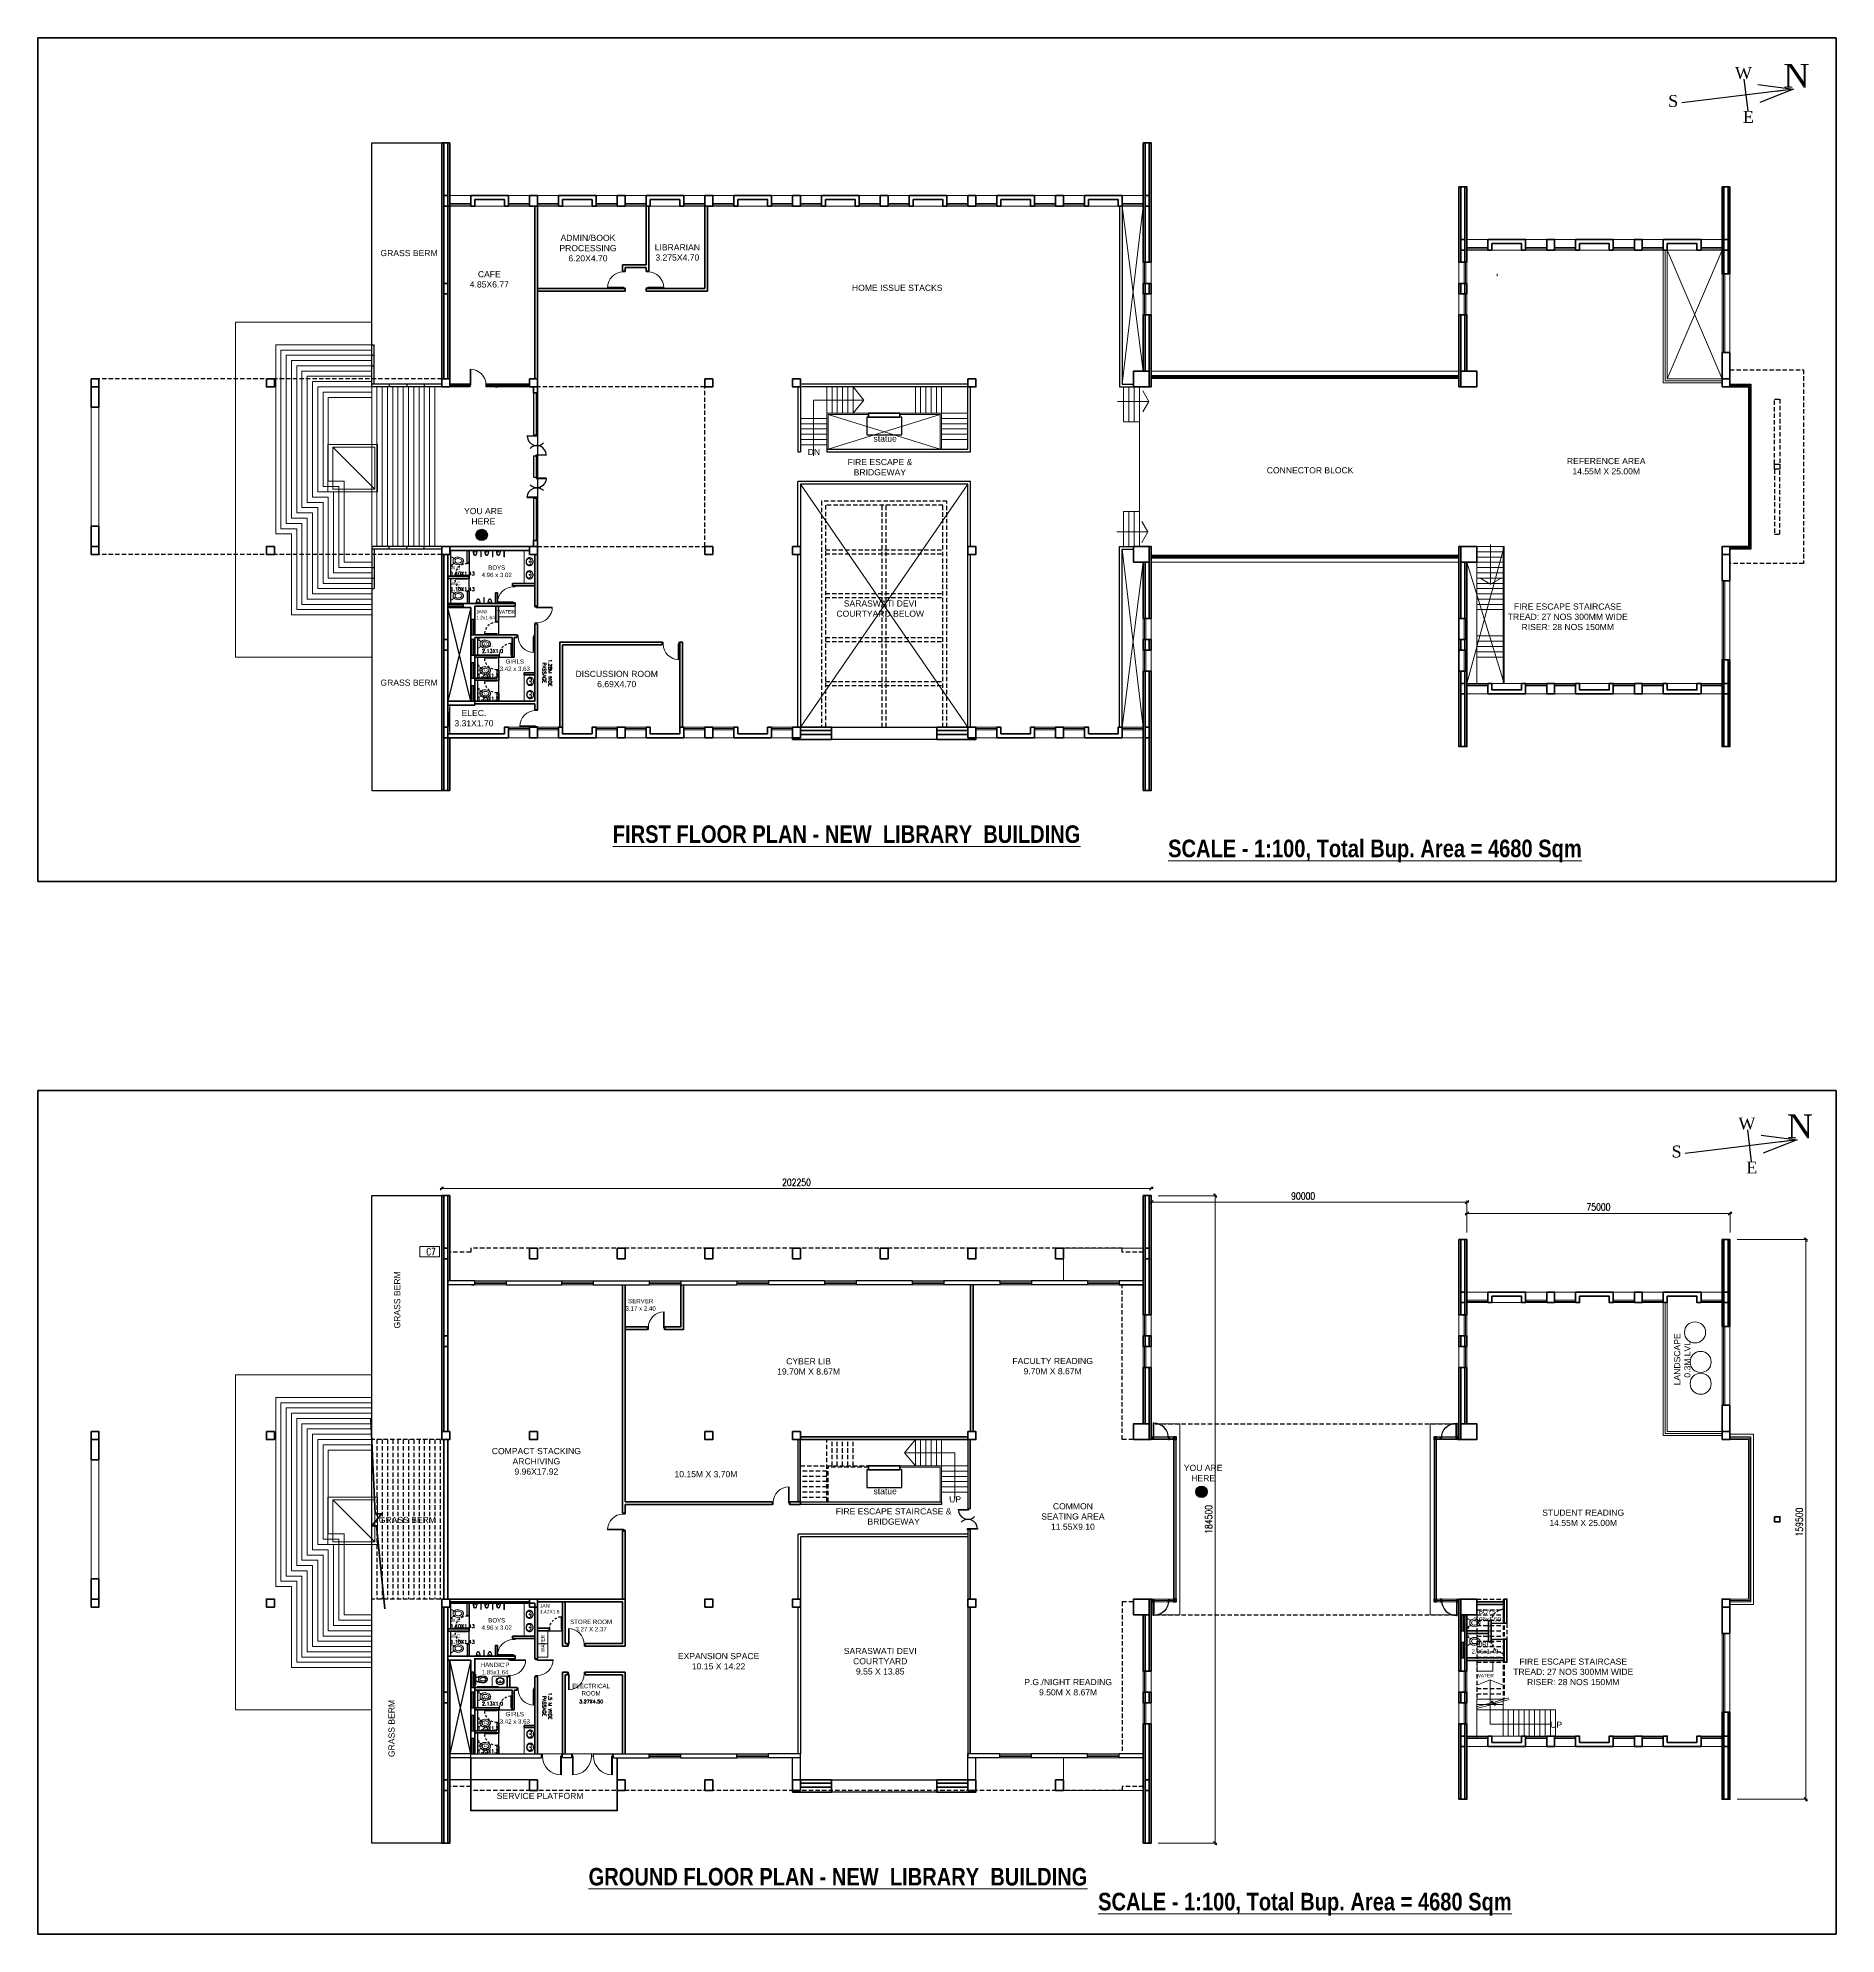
# Model space of a CAD drawing. Header units: inches. Extents: x 90 to 192, y -209 to -101.
import ezdxf

# ---------------------------------------------------------------- set-up
doc = ezdxf.new("R2010")
doc.units = ezdxf.units.IN
doc.header["$MEASUREMENT"] = 0
for name, pattern in [('DASHED', [0.75, 0.5, -0.25]), ('DASHED2', [0.375, 0.25, -0.125]), ('HIDDEN', [0.375, 0.25, -0.125])]:
    doc.linetypes.add(name, pattern=pattern)
for name, color, linetype in [('A-ABOVE', 6, 'HIDDEN'), ('A-COLNO', 7, 'Continuous'), ('BEAM-ABV', 8, 'HIDDEN'), ('DOOR', 8, 'Continuous'), ('Elev', 4, 'Continuous'), ('ncol', 3, 'Continuous'), ('PARAPET', 6, 'Continuous'), ('planter', 3, 'Continuous'), ('PLINE', 4, 'Continuous'), ('TEXT FURNI', 53, 'Continuous')]:
    doc.layers.add(name, color=color, linetype=linetype)
for name, color, linetype, lineweight in [('A-Col', 2, 'Continuous', 50), ('A-DOOR', 30, 'Continuous', 15), ('A-FIXT', 5, 'Continuous', 0), ('A-Wall', 1, 'Continuous', 40), ('ele-thin', 8, 'Continuous', 5), ('SANITARY', 120, 'Continuous', 15), ('staircase', 8, 'Continuous', 9), ('STONE-WALL', 7, 'Continuous', 35), ('Table', 7, 'Continuous', 20), ('WALL', 7, 'Continuous', 30), ('WIN', 4, 'Continuous', 13)]:
    doc.layers.add(name, color=color, linetype=linetype, lineweight=lineweight)
doc.styles.add('arial', font='arial.ttf')
doc.styles.add('ATT', font='txt')
doc.styles.add('PRASAD', font='arial.ttf')
doc.styles.add('SIMPLEX', font='simplex.shx', dxfattribs={"width": 0.8})
doc.styles.get("Standard").update_dxf_attribs({"font": 'GOTHIC.TTF'})
doc.styles.add('SWIS', font='ARIALN.TTF')
doc.dimstyles.new('DIM500', dxfattribs={"dimscale": 0.2, "dimtxt": 2, "dimasz": 1, "dimexe": 0.5, "dimexo": 2, "dimgap": 0.8, "dimtad": 1, "dimdec": 0, "dimlfac": 5000, "dimzin": 0, "dimdsep": 46, "dimtxsty": 'SIMPLEX', "dimblk": 'OBLIQUE', "dimcen": 1, "dimdle": 0.5, "dimclrd": 15, "dimclre": 15, "dimclrt": 13, "dimazin": 0, "dimtfac": 1, "dimtdec": 0, "dimtix": 1, "dimtmove": 0, "dimatfit": 0, "dimfxl": 0.5, "dimtolj": 1, "dimtzin": 0, "dimlwd": 20, "dimlwe": 20, "dimarcsym": 0})
doc.dimstyles.get("Standard").update_dxf_attribs({"dimtxt": 1.5, "dimasz": 0.18, "dimexe": 0.18, "dimexo": 0.0625, "dimgap": 0.09, "dimtad": 0, "dimtih": 1, "dimtoh": 1, "dimdec": 4, "dimzin": 0, "dimdsep": 46, "dimtxsty": 'Standard', "dimcen": 0.09, "dimadec": 0, "dimazin": 0, "dimtfac": 1, "dimtdec": 4, "dimtofl": 0, "dimtmove": 0, "dimatfit": 3, "dimfxl": 1, "dimtolj": 1, "dimtzin": 0, "dimarcsym": 0})

msp = doc.modelspace()

# ---------------------------------------------------------------- texts
at = {"layer": 'A-COLNO', "style": 'SIMPLEX', "width": 0.75}
msp.add_text('C7', height=0.4, dxfattribs=at).set_placement((112.04482, -170.39029, 5.36645))
at = {"layer": 'Table', "lineweight": 5, "char_height": 1, "attachment_point": 5, "line_spacing_factor": 1.296, "style": 'SWIS'}
for s, insert, width in [('{\\fArial Narrow|b1|i0|c0|p34;\\LFIRST FLOOR PLAN - NEW  LIBRARY  BUILDING }', (136.00558, -146.39716), 32.0954869), ('{\\fArial Narrow|b1|i0|c0|p34;\\LSCALE - 1:100, Total Bup. Area = 4680 Sqm}', (166.13383, -147.35552), 26.4160303), ('{\\fArial Narrow|b1|i0|c0|p34;\\LGROUND FLOOR PLAN - NEW  LIBRARY  BUILDING }', (135.51382, -205.82213), 32.0954869), ('{\\fArial Narrow|b1|i0|c0|p34;\\LSCALE - 1:100, Total Bup. Area = 4680 Sqm}', (162.14149, -207.3847), 26.4160303)]:
    msp.add_mtext(s, dxfattribs=dict(at, insert=insert, width=width))
at = {"layer": 'TEXT FURNI', "style": 'arial'}
for s, insert, char_height, width, attachment_point in [('ADMIN/BOOK PROCESSING\\P6.20X4.70', (121.25896, -112.98978), 0.35, 5.496, 5), ('GRASS BERM', (111.05633, -113.27162), 0.35, 5.496, 5), ('LIBRARIAN\\P3.275X4.70', (126.355, -113.23349), 0.35, 5.496, 5), ('CAFE\\P4.85X6.77', (115.63344, -114.76772), 0.35, 5.496, 5), ('HOME ISSUE STACKS', (138.89406, -115.25307), 0.35, 5.496, 5), ('statue', (138.20557, -123.84553), 0.35, 5.496, 5), ('DN', (134.1445, -124.60592), 0.35, 5.496, 5), ('FIRE ESCAPE & BRIDGEWAY', (137.90458, -125.47573), 0.35, 5.496, 5), ('REFERENCE AREA\\P14.55M X 25.00M', (179.32115, -125.41903), 0.35, 5.496, 5), ('CONNECTOR BLOCK', (162.43764, -125.65371), 0.35, 5.496, 5), ('{\\C1;YOU ARE HERE}', (115.29331, -128.2679), 0.35, 2.6426816, 5), ('W.C.\\P{\\Fromans.shx|c0;1.10X1.43}', (113.42398, -131.10261), 0.2, 1.6701625, 1), ('BOYS\\P4.96 x 3.02', (116.0551, -131.4095), 0.25, 5.496, 5), ('W.C.\\P{\\Fromans.shx|c0;1.10X1.43}', (113.42398, -131.99661), 0.2, 1.6701625, 1), ('JANI.\\P1.2x1.64', (114.88015, -134.14877), 0.2, 1.6701625, 7), ('WATER', (116.08322, -133.82111), 0.2, 1.6701625, 7), ('SARASWATI DEVI COURTYARD BELOW', (137.92411, -133.53451), 0.35, 5.496, 5), ('FIRE ESCAPE STAIRCASE\\PTREAD: 27 NOS 300MM WIDE\\PRISER: 28 NOS 150MM', (177.1278, -134.00388), 0.35, 6.9685168, 5), ('W.C.\\P{\\Fromans.shx|c0;2.13X1.0}', (115.21774, -135.5198), 0.2, 1.6701625, 1), ('W.C.\\P{\\Fromans.shx|c0;1.25X1.2}', (114.96398, -136.9117), 0.2, 1.6701625, 1), ('GIRLS\\P3.42 x 3.63', (117.08538, -136.7589), 0.25, 5.496, 5), ('DISCUSSION ROOM\\P6.69X4.70', (122.89693, -137.55047), 0.35, 5.496, 5), ('GRASS BERM', (111.05633, -137.75727), 0.35, 5.496, 5), ('W.C.\\P{\\Fromans.shx|c0;1.25X1.2}', (114.96398, -138.2267), 0.2, 1.6701625, 1), ('ELEC.\\P3.31X1.70', (114.75778, -139.7796), 0.35, 5.496, 5), ('SERVER\\P3.17 x 2.40', (124.26126, -173.21431), 0.25, 5.496, 5), ('CYBER LIB\\P19.70M X 8.67M', (133.83931, -176.73058), 0.35, 5.496, 5), ('FACULTY READING\\P9.70M X 8.67M', (147.75594, -176.71493), 0.35, 5.496, 5), ('COMPACT STACKING\\PARCHIVING\\P9.96X17.92', (118.31583, -182.14053), 0.35, 5.496, 5), ('{\\C1;YOU ARE HERE}', (156.33759, -182.80482), 0.35, 2.6426816, 5), ('10.15M X 3.70M', (127.98663, -182.87231), 0.35, 5.496, 5), ('statue', (138.20557, -183.84553), 0.35, 5.496, 5), ('FIRE ESCAPE STAIRCASE & BRIDGEWAY', (138.68942, -185.28513), 0.35, 6.7980973, 5), ('UP', (142.1945, -184.30592), 0.35, 5.496, 5), ('\\PCOMMON\\PSEATING AREA\\P11.55X9.10', (148.9093, -184.99371), 0.35, 5.496, 5), ('GRASS BERM', (110.96169, -185.48328), 0.35, 5.496, 5), ('STUDENT READING\\P14.55M X 25.00M', (178.00878, -185.36075), 0.35, 5.496, 5), ('W.C.\\P{\\Fromans.shx|c0;1.10X1.43}', (113.42398, -191.10261), 0.2, 1.6701625, 1), ('BOYS\\P4.96 x 3.02', (116.0551, -191.4095), 0.25, 5.496, 5), ('JANI\\P1.42X1.5', (118.51595, -190.80793), 0.2, 1.6701625, 7), ('STORE ROOM\\P3.27 X 2.37', (121.43625, -191.49986), 0.25, 5.496, 5), ('BOYS\\P2.06x1.50', (172.54722, -190.92681), 0.25, 5.496, 5), ('W.C.\\P{\\Fromans.shx|c0;1.10X1.43}', (113.42398, -191.99661), 0.2, 1.6701625, 1), ('EXPANSION SPACE\\P10.15 X 14.22', (128.70707, -193.53451), 0.35, 5.496, 5), ('SARASWATI DEVI COURTYARD \\P9.55 X 13.85', (137.92411, -193.53451), 0.35, 5.496, 5), ('GIRLS\\P2.06x1.40', (172.40655, -192.76887), 0.25, 5.496, 5), ('FIRE ESCAPE STAIRCASE\\PTREAD: 27 NOS 300MM WIDE\\PRISER: 28 NOS 150MM', (177.44052, -194.13976), 0.35, 6.9685168, 5), ("HANDIC'P\\P1.85x1.64", (115.96189, -193.95088), 0.25, 5.496, 5), ('P.G./NIGHT READING\\P9.50M X 8.67M', (148.63843, -195.01473), 0.35, 5.496, 5), ('WATER', (171.90685, -194.45574), 0.2, 1.6701625, 7), ('W.C.\\P{\\Fromans.shx|c0;2.13X1.0}', (115.21774, -195.5198), 0.2, 1.6701625, 1), ('ELECTRICAL\\PROOM', (121.43625, -195.15521), 0.25, 5.496, 5), ('GIRLS\\P3.42 x 3.63', (117.08538, -196.75698), 0.25, 5.496, 5), ('{\\Fromans.shx|c0;3.27X4.50}', (121.4399, -195.8314), 0.2, 5.496, 5), ('W.C.\\P{\\Fromans.shx|c0;1.25X1.2}', (114.96398, -196.9117), 0.2, 1.6701625, 1), ('UP', (176.46859, -197.15636), 0.35, 5.496, 5), ('W.C.\\P{\\Fromans.shx|c0;1.25X1.2}', (114.96398, -198.2267), 0.2, 1.6701625, 1), ('SERVICE PLATFORM', (118.52978, -201.21322), 0.35, 5.496, 5)]:
    msp.add_mtext(s, dxfattribs=dict(at, insert=insert, char_height=char_height, width=width, attachment_point=attachment_point))
for s, insert, char_height, width, attachment_point, rotation in [('{\\Fromans.shx|c0;1.28M WIDE\\PPASSAGE}', (118.93814, -137.19801), 0.2, 5.596, 5, 270), ('GRASS BERM', (110.38087, -172.93801), 0.35, 5.496, 5, 90), ('LANDSCAPE\\P0.3M LVL', (183.65806, -176.32408), 0.35, 5.496, 5, 90), ('WATER', (118.78261, -193.03472), 0.2, 1.6701625, 7, 90), ('{\\Fromans.shx|c0;1.5 M WIDE\\PPASSAGE}', (118.93814, -196.08756), 0.2, 5.596, 5, 270), ('GRASS BERM', (110.06123, -197.36569), 0.35, 5.496, 5, 90)]:
    msp.add_mtext(s, dxfattribs=dict(at, insert=insert, char_height=char_height, width=width, attachment_point=attachment_point, rotation=rotation))
at = {"layer": 'WALL', "attachment_point": 1, "style": 'PRASAD'}
for s, insert, char_height, width in [('{\\fTimes New Roman|b0|i0|c0|p18;W}', (186.66219, -102.66222), 0.6797925, 1.7158199), ('{\\fTimes New Roman|b0|i0|c0|p18;N}', (189.42504, -102.48642), 1.359585, 1.2868649), ('{\\fTimes New Roman|b0|i0|c0|p18;S}', (182.85294, -104.25968), 0.6797925, 1.7158199), ('{\\fTimes New Roman|b0|i0|c0|p18;E}', (187.11249, -105.16843), 0.6797925, 1.7158199), ('{\\fTimes New Roman|b0|i0|c0|p18;W}', (186.85885, -162.54332), 0.6797925, 1.7158199), ('{\\fTimes New Roman|b0|i0|c0|p18;N}', (189.62171, -162.36752), 1.359585, 1.2868649), ('{\\fTimes New Roman|b0|i0|c0|p18;S}', (183.04961, -164.14078), 0.6797925, 1.7158199), ('{\\fTimes New Roman|b0|i0|c0|p18;E}', (187.30916, -165.04954), 0.6797925, 1.7158199)]:
    msp.add_mtext(s, dxfattribs=dict(at, insert=insert, char_height=char_height, width=width))

# ---------------------------------------------------------------- blocks, each defined once
blk = doc.blocks.new('Door Al 2000 DSw DSh')
at = {"layer": 'DOOR', "color": 53}
for points in [[(-2, -0.06), (-2, 0.06), (-2.05, 0.06), (-2.05, -0.06)], [(-1.9325, 0.05), (-1.9325, -0.925), (-1.9675, -0.925), (-1.9675, 0.05)], [(-0.1175, -0.05), (-0.1175, 0.925), (-0.0825, 0.925), (-0.0825, -0.05)], [(-0.05, -0.06), (-0.05, 0.06), (0, 0.06), (0, -0.06)]]:
    blk.add_lwpolyline(points, close=True, dxfattribs=at)
at = {"layer": 'DOOR'}
for centre, start, end in [((-1.95, 0), 271.084039, 45), ((-0.1, 0), 91.084039, 225)]:
    blk.add_arc(centre, 0.925, start, end, dxfattribs=at)
blk = doc.blocks.new('LAV-MM')
for points in [[(0, 198, 0.0841013), (-94, 182, 0.0913219), (-170, 138, 0.1038141), (-223, 71, 0.1147825), (-241, -5, 0.1147825), (-223, -81, 0.1038141), (-170, -149, 0.0913219), (-94, -193, 0.0841013), (0, -208, 0.0841013), (94, -193, 0.0913219), (171, -149, 0.1038141), (224, -81, 0.1147825), (241, -5, 0.1147825), (224, 71, 0.1038141), (171, 138, 0.0913219), (94, 182, 0.0841013)], [(0, 179, 0.0841013), (-88, 164, 0.0913219), (-158, 124, 0.1038141), (-206, 62, 0.1147825), (-222, -5, 0.1147825), (-206, -73, 0.1038141), (-158, -134, 0.0913219), (-88, -175, 0.0841013), (0, -189, 0.0841013), (88, -175, 0.0913219), (159, -134, 0.1038141), (207, -73, 0.1147825), (222, -5, 0.1147825), (207, 62, 0.1038141), (159, 124, 0.0913219), (88, 164, 0.0841013)], [(0, 82, 0.0730182), (-73, 71, 0.0840572), (-130, 43, 0.1065116), (-171, -3, 0.1305732), (-184, -51, 0.1305732), (-171, -100, 0.1065116), (-130, -146, 0.0840572), (-73, -174, 0.0730182), (0, -185, 0.0730182), (73, -174, 0.0840572), (130, -146, 0.1065116), (171, -100, 0.1305732), (184, -51, 0.1305732), (171, -3, 0.1065116), (130, 43, 0.0840572), (73, 71, 0.0730182)]]:
    blk.add_lwpolyline(points, format="xyb", close=True)
blk.add_circle((0, -5), 25.4)
blk = doc.blocks.new('0.75 M DOOR')
at = {"layer": 'Defpoints', "color": 251}
blk.add_line((1604.84, -116.77), (1604.84, -117.52), dxfattribs=at)
at = {"layer": 'DOOR', "color": 53}
for points in [[(1604.04, -117.5), (1604.74, -117.5), (1604.74, -117.47), (1604.04, -117.47)], [(1604.74, -116.8), (1604.74, -116.77), (1604.84, -116.77), (1604.84, -116.8), (1604.78, -116.8), (1604.78, -116.8)], [(1604.74, -117.5), (1604.74, -117.52), (1604.84, -117.52), (1604.84, -117.5), (1604.78, -117.5), (1604.78, -117.5)]]:
    blk.add_lwpolyline(points, close=True, dxfattribs=at)
at = {"layer": 'DOOR', "linetype": 'DASHED', "ltscale": 0.25}
blk.add_arc((1604.74, -117.5), 0.701, 90.0275, 177.8893, dxfattribs=at)
blk = doc.blocks.new('wc_p07')
at = {"color": 0, "linetype": 'ByBlock'}
for p, q in [((0.01, 18.68), (0, 18.69)), ((0, 18.6), (0, 18.69)), ((0, 18.6), (0.01, 18.61)), ((0, 18.13), (0, 18.57)), ((0.09, 18.57), (0, 18.57)), ((0.01, 18.61), (0.01, 18.68)), ((0.01, 18.65), (0.09, 18.66)), ((0.09, 18.63), (0.01, 18.64)), ((0.16, 18.47), (0.16, 18.23)), ((0.16, 18.47), (0.21, 18.47)), ((0, 18.13), (0.09, 18.13)), ((0.16, 18.23), (0.21, 18.23))]:
    blk.add_line(p, q, dxfattribs=at)
for points in [[(0.4, 18.13, 0.063415), (0.54, 18.15, 0.076468), (0.65, 18.2, 0.107136), (0.73, 18.27, 0.147373), (0.75, 18.35, 0.147373), (0.73, 18.43, 0.107136), (0.65, 18.51, 0.076468), (0.54, 18.55, 0.063415), (0.4, 18.57, 0.063415)], [(0.4, 18.22, 0.063415), (0.52, 18.23, 0.076468), (0.6, 18.27, 0.107136), (0.65, 18.32, 0.147373), (0.66, 18.35, 0.147373), (0.65, 18.38, 0.107136), (0.6, 18.43, 0.076468), (0.52, 18.47, 0.063415), (0.4, 18.48, 0.063415)]]:
    blk.add_lwpolyline(points, format="xyb", dxfattribs=at)
for centre, radius, start, end in [((0.09, 18.65), 0.0147, 270, 90), ((0.24, 18.71), 0.199, 222.5104, 271.6622), ((0.4, 18.35), 0.221, 90, 147.769), ((0.4, 18.35), 0.132, 90, 270), ((0.24, 18), 0.199, 88.3378, 137.4896), ((0.4, 18.35), 0.221, 212.231, 270)]:
    blk.add_arc(centre, radius, start, end, dxfattribs=at)
at = {"color": 0, "linetype": 'ByBlock', "style": 'ATT'}
for tag, p, flags in [('ITEM', (0, -17.5), 3), ('ROOM_NUMBER', (0, -26.5), 1)]:
    blk.add_attdef(tag, p, '', height=6, dxfattribs=dict(at, flags=flags))
blk = doc.blocks.new('6857352')
for p, q in [((0, 1000), (0, 950)), ((0, 950), (100, 950)), ((100, 950), (100, 1000)), ((0, 50), (100, 50)), ((0, 0), (0, 50)), ((100, 88), (1000, 88)), ((100, 50), (100, 88)), ((100, 50), (100, 0)), ((1000, 50), (100, 50))]:
    blk.add_line(p, q)
blk.add_arc((100, 50), 900, 0, 90)
blk = doc.blocks.new('DR_900')
for p, q in [((100, 1000), (0, 1000)), ((100, 0), (0, 0))]:
    blk.add_line(p, q)
blk.add_blockref('6857352', (0, 0))
blk = doc.blocks.new('DOOR')
at = {"layer": 'DOOR', "color": 53}
for points in [[(0, 0.08), (0.06, 0.08), (0.06, -0.07), (0, -0.07)], [(0.1, -0.05), (0.14, -0.05), (0.14, 0.82), (0.1, 0.82)], [(1, 0.08), (0.94, 0.08), (0.94, -0.07), (1, -0.07)]]:
    blk.add_lwpolyline(points, close=True, dxfattribs=at)
at = {"layer": 'DOOR'}
blk.add_arc((0.12, 0), 0.82, 0, 88.6024, dxfattribs=at)
blk = doc.blocks.new('urinal_p10')
at = {"linetype": 'Continuous'}
blk.add_lwpolyline([(241.71, -91.17, -0.340703), (241.65, -91.11), (241.59, -90.9), (241.86, -90.9), (241.81, -91.11, -0.340703), (241.74, -91.17)], format="xyb", close=True, dxfattribs=at)
for points in [[(241.84, -90.97, 0.407395), (241.83, -90.95), (241.81, -90.95, 0.110936), (241.64, -90.95), (241.62, -90.95, 0.407395), (241.61, -90.97)], [(241.64, -90.95, 0.424902), (241.63, -90.97), (241.67, -91.11, 0.340703), (241.71, -91.14), (241.74, -91.14, 0.340703), (241.78, -91.11), (241.82, -90.97, 0.424902), (241.81, -90.95, 0.424902)]]:
    blk.add_lwpolyline(points, format="xyb", dxfattribs=at)
blk.add_circle((241.73, -90.97), 0.0142, dxfattribs=at)
blk = doc.blocks.new('T')
at = {"linetype": 'Continuous'}
for p, q in [((-521.03, 54.6), (-521.03, 54.65)), ((-520.83, 54.71), (-520.79, 54.71)), ((-520.83, 54.54), (-520.83, 54.71)), ((-520.83, 54.54), (-520.79, 54.54)), ((-520.53, 54.8), (-520.64, 54.8)), ((-520.53, 54.45), (-520.64, 54.45)), ((-520.42, 54.66), (-520.36, 54.68)), ((-520.42, 54.59), (-520.36, 54.57))]:
    blk.add_line(p, q, dxfattribs=at)
for points in [[(-521, 54.7, 0.046235), (-521.01, 54.69, 0.068181), (-521.02, 54.69, 0.024334), (-521.03, 54.68, 0.024334), (-521.03, 54.67, 0.068181), (-521.03, 54.66, 0.046235), (-521.03, 54.65)], [(-521, 54.7, 0.049073), (-521.01, 54.69, 0.071294), (-521.02, 54.69, 0.026901), (-521.02, 54.68, 0.026901), (-521.03, 54.67, 0.071294), (-521.03, 54.66, 0.049073), (-521.03, 54.65)], [(-521.03, 54.6, 0.046039), (-521.03, 54.59, 0.067963), (-521.03, 54.58, 0.024159), (-521.02, 54.57, 0.024159), (-521.02, 54.56, 0.067963), (-521.01, 54.56, 0.046039), (-521, 54.55)], [(-521.03, 54.6, 0.048877), (-521.03, 54.59, 0.071081), (-521.03, 54.58, 0.026721), (-521.02, 54.57, 0.026721), (-521.02, 54.56, 0.071081), (-521.01, 54.56, 0.048877), (-521, 54.55)], [(-520.31, 54.63, 0.061731), (-520.33, 54.69, 0.08428), (-520.35, 54.72, 0.039244), (-520.39, 54.76, 0.039244), (-520.43, 54.79, 0.08428), (-520.47, 54.81, 0.061731), (-520.53, 54.82), (-520.64, 54.82, 0.010106), (-520.66, 54.81, 0.018705), (-520.68, 54.81, 0.001509), (-520.69, 54.81, 0.001509), (-520.71, 54.81, 0.018704), (-520.72, 54.81, 0.010106), (-520.74, 54.8, 0.007056), (-520.8, 54.78, 0.01336), (-520.83, 54.77, 0.000753), (-520.88, 54.76, 0.000753), (-520.92, 54.74, 0.013359), (-520.95, 54.73, 0.007056), (-521, 54.7)], [(-520.84, 54.76, 0.004593), (-520.87, 54.75, 0.00886), (-520.89, 54.74, 0.000325), (-520.92, 54.73, 0.000325), (-520.95, 54.72, 0.00886), (-520.97, 54.71, 0.004593), (-521, 54.7)], [(-520.31, 54.63, -0.061731), (-520.33, 54.57, -0.08428), (-520.35, 54.53, -0.039244), (-520.39, 54.49, -0.039244), (-520.43, 54.46, -0.08428), (-520.47, 54.44, -0.061731), (-520.53, 54.44), (-520.64, 54.44, -0.010106), (-520.66, 54.44, -0.018705), (-520.68, 54.44, -0.001509), (-520.69, 54.44, -0.001509), (-520.71, 54.44, -0.018704), (-520.72, 54.44, -0.010106), (-520.74, 54.45, -0.007056), (-520.8, 54.47, -0.01336), (-520.83, 54.48, -0.000753), (-520.88, 54.5, -0.000753), (-520.92, 54.51, -0.013359), (-520.95, 54.53, -0.007056), (-521, 54.55)], [(-521, 54.55, 0.004589), (-520.97, 54.54, 0.008853), (-520.95, 54.53, 0.000325), (-520.92, 54.52, 0.000325), (-520.89, 54.51, 0.008853), (-520.87, 54.51, 0.004589), (-520.84, 54.49)], [(-520.64, 54.8, 0.010652), (-520.68, 54.8, 0.019636), (-520.7, 54.79, 0.001669), (-520.74, 54.79, 0.001669), (-520.77, 54.78, 0.019636), (-520.79, 54.77, 0.010652), (-520.84, 54.76)], [(-520.84, 54.49, 0.010652), (-520.79, 54.48, 0.019636), (-520.77, 54.47, 0.001669), (-520.74, 54.47, 0.001669), (-520.7, 54.46, 0.019636), (-520.68, 54.45, 0.010652), (-520.64, 54.45)], [(-520.75, 54.75, 0.011049), (-520.76, 54.74, 0.020309), (-520.76, 54.74, 0.00179), (-520.77, 54.73, 0.00179), (-520.78, 54.73, 0.020309), (-520.78, 54.72, 0.011049), (-520.79, 54.71)], [(-520.79, 54.54, 0.011049), (-520.78, 54.53, 0.020309), (-520.78, 54.52, 0.00179), (-520.77, 54.52, 0.00179), (-520.76, 54.51, 0.020309), (-520.76, 54.51, 0.011049), (-520.75, 54.5)], [(-520.68, 54.79, 0.014204), (-520.69, 54.78, 0.025524), (-520.7, 54.78, 0.002888), (-520.72, 54.77, 0.002888), (-520.73, 54.76, 0.025524), (-520.74, 54.76, 0.014204), (-520.75, 54.75)], [(-520.75, 54.5, 0.014204), (-520.74, 54.49, 0.025524), (-520.73, 54.49, 0.002888), (-520.72, 54.48, 0.002888), (-520.7, 54.47, 0.025524), (-520.69, 54.47, 0.014204), (-520.68, 54.46)], [(-520.73, 54.67, 0.053255), (-520.74, 54.65, 0.075737), (-520.74, 54.64, 0.030827), (-520.74, 54.63, 0.030827), (-520.74, 54.61, 0.075737), (-520.74, 54.6, 0.053255), (-520.73, 54.58)], [(-520.71, 54.69, 0.011049), (-520.71, 54.68, 0.020309), (-520.71, 54.68, 0.00179), (-520.72, 54.68, 0.00179), (-520.72, 54.68, 0.020309), (-520.72, 54.67, 0.011049), (-520.73, 54.67)], [(-520.73, 54.58, 0.011049), (-520.72, 54.58, 0.020309), (-520.72, 54.58, 0.00179), (-520.72, 54.57, 0.00179), (-520.71, 54.57, 0.020309), (-520.71, 54.57, 0.011049), (-520.71, 54.56)], [(-520.65, 54.71, 0.014204), (-520.67, 54.71, 0.025524), (-520.67, 54.71, 0.002888), (-520.68, 54.7, 0.002888), (-520.69, 54.7, 0.025524), (-520.7, 54.7, 0.014204), (-520.71, 54.69)], [(-520.71, 54.56, 0.014204), (-520.7, 54.56, 0.025524), (-520.69, 54.55, 0.002888), (-520.68, 54.55, 0.002888), (-520.67, 54.54, 0.025524), (-520.67, 54.54, 0.014204), (-520.65, 54.54)], [(-520.54, 54.8, 0.008408), (-520.57, 54.8, 0.015759), (-520.59, 54.8, 0.001058), (-520.61, 54.8, 0.001058), (-520.63, 54.79, 0.015759), (-520.65, 54.79, 0.008408), (-520.68, 54.79)], [(-520.68, 54.46, 0.008408), (-520.65, 54.46, 0.015759), (-520.63, 54.46, 0.001058), (-520.61, 54.45, 0.001058), (-520.59, 54.45, 0.015759), (-520.57, 54.45, 0.008408), (-520.54, 54.45)], [(-520.54, 54.72, 0.007613), (-520.56, 54.72, 0.014354), (-520.58, 54.72, 0.000873), (-520.6, 54.72, 0.000873), (-520.62, 54.72, 0.014354), (-520.63, 54.72, 0.007613), (-520.65, 54.71)], [(-520.65, 54.54, 0.007613), (-520.63, 54.53, 0.014354), (-520.62, 54.53, 0.000873), (-520.6, 54.53, 0.000873), (-520.58, 54.53, 0.014354), (-520.56, 54.53, 0.007613), (-520.54, 54.53)], [(-520.36, 54.7, 0.045371), (-520.38, 54.74, 0.067217), (-520.41, 54.76, 0.023568), (-520.44, 54.77, 0.023568), (-520.47, 54.79, 0.067217), (-520.5, 54.8, 0.045371), (-520.54, 54.8)], [(-520.47, 54.71, 0.012466), (-520.48, 54.72, 0.022681), (-520.49, 54.72, 0.002255), (-520.5, 54.72, 0.002255), (-520.52, 54.72, 0.022681), (-520.52, 54.72, 0.012466), (-520.54, 54.72)], [(-520.54, 54.45, 0.045371), (-520.5, 54.45, 0.067217), (-520.47, 54.46, 0.023568), (-520.44, 54.48, 0.023568), (-520.41, 54.5, 0.067217), (-520.38, 54.52, 0.045371), (-520.36, 54.55)], [(-520.54, 54.53, 0.012466), (-520.52, 54.53, 0.022681), (-520.52, 54.53, 0.002255), (-520.5, 54.53, 0.002255), (-520.49, 54.53, 0.022681), (-520.48, 54.53, 0.012466), (-520.47, 54.54)], [(-520.32, 54.63, 0.061411), (-520.34, 54.68, 0.083968), (-520.36, 54.72, 0.038917), (-520.4, 54.75, 0.038917), (-520.44, 54.78, 0.083968), (-520.48, 54.8, 0.061411), (-520.53, 54.8)], [(-520.43, 54.66, 0.027304), (-520.44, 54.67, 0.044944), (-520.44, 54.68, 0.009681), (-520.45, 54.69, 0.009681), (-520.45, 54.7, 0.044944), (-520.46, 54.71, 0.027304), (-520.47, 54.71)], [(-520.47, 54.54, 0.027304), (-520.46, 54.55, 0.044944), (-520.45, 54.55, 0.009681), (-520.45, 54.56, 0.009681), (-520.44, 54.57, 0.044944), (-520.44, 54.58, 0.027304), (-520.43, 54.59)], [(-520.43, 54.66, 0.039116), (-520.43, 54.66, 0.059988), (-520.43, 54.66, 0.018278), (-520.43, 54.66, 0.018278), (-520.42, 54.66, 0.059988), (-520.42, 54.66, 0.039116), (-520.42, 54.66)], [(-520.42, 54.59, 0.039116), (-520.42, 54.59, 0.059988), (-520.42, 54.59, 0.018278), (-520.43, 54.59, 0.018278), (-520.43, 54.59, 0.059988), (-520.43, 54.59, 0.039116), (-520.43, 54.59)], [(-520.36, 54.68, 0.051283), (-520.36, 54.68, 0.073662), (-520.36, 54.68, 0.028955), (-520.36, 54.68, 0.051283), (-520.36, 54.69, 0.051283), (-520.36, 54.69, 0.051283), (-520.36, 54.69, 0.051283), (-520.36, 54.69, 0.028955), (-520.36, 54.7, 0.073662), (-520.36, 54.7, 0.051283), (-520.36, 54.7)], [(-520.36, 54.55, 0.051283), (-520.36, 54.55, 0.073662), (-520.36, 54.56, 0.028955), (-520.36, 54.56, 0.051283), (-520.36, 54.56, 0.051283), (-520.36, 54.56, 0.051283), (-520.36, 54.57, 0.051283), (-520.36, 54.57, 0.028955), (-520.36, 54.57, 0.073662), (-520.36, 54.57, 0.051283), (-520.36, 54.57)]]:
    blk.add_lwpolyline(points, format="xyb", dxfattribs=at)
for centre, radius, start, end in [((-520.53, 54.68), 0.236, 268.212, 282.3417), ((-520.5, 54.58), 0.128, 282.3417, 301.6117), ((-520.6, 54.74), 0.319, 301.6119, 310.6014), ((-520.6, 54.74), 0.319, 310.6013, 319.5908), ((-520.46, 54.62), 0.128, 319.5908, 338.8608), ((-520.56, 54.66), 0.236, 338.8609, 352.9907)]:
    blk.add_arc(centre, radius, start, end, dxfattribs=at)
blk = doc.blocks.new('STALLHND')
at = {"color": 0, "const_width": 1.5}
blk.add_lwpolyline([(0, -24), (1.75, -24, 0.4142136), (3, -22.75), (3, 22.75, 0.4142136), (1.75, 24), (0, 24)], format="xyb", dxfattribs=at)
blk = doc.blocks.new('TOILET_GRABBARmm')
at = {"color": 12, "const_width": 38.1}
blk.add_lwpolyline([(0, -766), (44, -766, 0.4142136), (76, -735), (76, -199, 0.4142136), (44, -167), (0, -167)], format="xyb", dxfattribs=at)
at = {"color": 12, "xscale": 25.39999999999998, "yscale": 25.39999999999998, "zscale": 25.4, "rotation": 270}
blk.add_blockref('STALLHND', (750, 0), dxfattribs=at)
at = {"xscale": 1000, "yscale": 1000, "zscale": 1000}
blk.add_blockref('T', (521033, -55096), dxfattribs=at)
blk = doc.blocks.new('_Oblique')
at = {"color": 0, "linetype": 'ByBlock', "lineweight": -2}
blk.add_line((-0.5, -0.5), (0.5, 0.5), dxfattribs=at)
blk = doc.blocks.new('*D520')
at = {"color": 15, "lineweight": 20}
for p, q in [((112.83, -166.59), (153.48, -166.59)), ((112.93, -166.6), (112.93, -166.49)), ((153.38, -166.6), (153.38, -166.49))]:
    blk.add_line(p, q, dxfattribs=at)
at = {"layer": 'Defpoints', "color": 0}
for p in [(112.93, -167), (153.38, -166.59), (153.38, -167)]:
    blk.add_point(p, dxfattribs=at)
at = {"color": 15, "lineweight": 20, "xscale": 0.2, "yscale": 0.2, "zscale": 0.2, "rotation": 180}
blk.add_blockref('_Oblique', (112.93, -166.59), dxfattribs=at)
at = {"color": 15, "lineweight": 20, "xscale": 0.2, "yscale": 0.2, "zscale": 0.2}
blk.add_blockref('_Oblique', (153.38, -166.59), dxfattribs=at)
at = {"color": 13, "insert": (133.15, -166.23), "char_height": 0.4, "attachment_point": 5, "style": 'SIMPLEX'}
blk.add_mtext('\\A1;202250', dxfattribs=at)
blk = doc.blocks.new('*D521')
at = {"color": 15, "lineweight": 20}
for p, q in [((153.28, -167.37), (171.48, -167.37)), ((153.38, -167.4), (153.38, -167.47)), ((171.38, -169.1), (171.38, -167.27))]:
    blk.add_line(p, q, dxfattribs=at)
at = {"layer": 'Defpoints', "color": 0}
for p in [(153.38, -167), (171.38, -167.37), (171.38, -169.5)]:
    blk.add_point(p, dxfattribs=at)
at = {"color": 15, "lineweight": 20, "xscale": 0.2, "yscale": 0.2, "zscale": 0.2, "rotation": 180}
blk.add_blockref('_Oblique', (153.38, -167.37), dxfattribs=at)
at = {"color": 15, "lineweight": 20, "xscale": 0.2, "yscale": 0.2, "zscale": 0.2}
blk.add_blockref('_Oblique', (171.38, -167.37), dxfattribs=at)
at = {"color": 13, "insert": (162.04, -167.01), "char_height": 0.4, "attachment_point": 5, "style": 'SIMPLEX'}
blk.add_mtext('\\A1;90000', dxfattribs=at)
blk = doc.blocks.new('*D522')
at = {"color": 15, "lineweight": 20}
for p, q in [((171.28, -168.01), (186.48, -168.01)), ((171.38, -169.1), (171.38, -167.91)), ((186.38, -169.1), (186.38, -167.91))]:
    blk.add_line(p, q, dxfattribs=at)
at = {"layer": 'Defpoints', "color": 0}
for p in [(186.38, -168.01), (171.38, -169.5), (186.38, -169.5)]:
    blk.add_point(p, dxfattribs=at)
at = {"color": 15, "lineweight": 20, "xscale": 0.2, "yscale": 0.2, "zscale": 0.2, "rotation": 180}
blk.add_blockref('_Oblique', (171.38, -168.01), dxfattribs=at)
at = {"color": 15, "lineweight": 20, "xscale": 0.2, "yscale": 0.2, "zscale": 0.2}
blk.add_blockref('_Oblique', (186.38, -168.01), dxfattribs=at)
at = {"color": 13, "insert": (178.88, -167.65), "char_height": 0.4, "attachment_point": 5, "style": 'SIMPLEX'}
blk.add_mtext('\\A1;75000', dxfattribs=at)
blk = doc.blocks.new('*D523')
at = {"color": 15, "lineweight": 20}
for p, q in [((186.78, -169.5), (190.8, -169.5)), ((190.7, -169.4), (190.7, -201.5)), ((186.78, -201.4), (190.8, -201.4))]:
    blk.add_line(p, q, dxfattribs=at)
at = {"layer": 'Defpoints', "color": 0}
for p in [(186.38, -169.5), (186.38, -201.4), (190.7, -201.4)]:
    blk.add_point(p, dxfattribs=at)
at = {"color": 15, "lineweight": 20, "xscale": 0.2, "yscale": 0.2, "zscale": 0.2}
for p, rotation in [((190.7, -169.5), 90), ((190.7, -201.4), 270)]:
    blk.add_blockref('_Oblique', p, dxfattribs=dict(at, rotation=rotation))
at = {"color": 13, "insert": (190.34, -185.6), "char_height": 0.4, "attachment_point": 5, "rotation": 90, "style": 'SIMPLEX'}
blk.add_mtext('\\A1;159500', dxfattribs=at)
blk = doc.blocks.new('*D524')
at = {"color": 15, "lineweight": 20}
for p, q in [((153.78, -167), (157.12, -167)), ((157.02, -166.9), (157.02, -204)), ((153.78, -203.9), (157.12, -203.9))]:
    blk.add_line(p, q, dxfattribs=at)
at = {"layer": 'Defpoints', "color": 0}
for p in [(153.38, -167), (153.38, -203.9), (157.02, -203.9)]:
    blk.add_point(p, dxfattribs=at)
at = {"color": 15, "lineweight": 20, "xscale": 0.2, "yscale": 0.2, "zscale": 0.2}
for p, rotation in [((157.02, -167), 90), ((157.02, -203.9), 270)]:
    blk.add_blockref('_Oblique', p, dxfattribs=dict(at, rotation=rotation))
at = {"color": 13, "insert": (156.66, -185.45), "char_height": 0.4, "attachment_point": 5, "rotation": 90, "style": 'SIMPLEX'}
blk.add_mtext('\\A1;184500', dxfattribs=at)

# ---------------------------------------------------------------- dimensions: what is measured, and where the dimension line sits
for base, p1, p2, picture, middle in [((153.37599, -166.59158), (112.92599, -166.9954), (153.37599, -166.9954), '*D520', (133.15099, -166.23158)), ((186.37599, -168.01476), (171.37599, -169.4954), (186.37599, -169.4954), '*D522', (178.87599, -167.65476))]:
    dim = msp.add_linear_dim(base=base, p1=p1, p2=p2, dimstyle='DIM500')
    dim.commit()
    dim.dimension.update_dxf_attribs({"geometry": picture, "text_midpoint": middle})
dim = msp.add_linear_dim(base=(171.37599, -167.36707), p1=(153.37599, -166.9954), p2=(171.37599, -169.4954), dimstyle='DIM500')
dim.commit()
dim.dimension.update_dxf_attribs({"geometry": '*D521', "text_midpoint": (162.04424, -167.36707), "dimtype": 160})
dim = msp.add_linear_dim(base=(157.01628, -203.8954), p1=(153.37599, -166.9954), p2=(153.37599, -203.8954), angle=90, dimstyle='DIM500')
dim.commit()
dim.dimension.update_dxf_attribs({"geometry": '*D524', "text_midpoint": (156.65628, -185.4454)})
dim = msp.add_linear_dim(base=(190.70383, -201.3954), p1=(186.37599, -169.4954), p2=(186.37599, -201.3954), angle=90, dimstyle='DIM500')
dim.commit()
dim.dimension.update_dxf_attribs({"geometry": '*D523', "text_midpoint": (190.70383, -185.5954), "dimtype": 160})

# ---------------------------------------------------------------- hatches: boundary and pattern name
for points in [[(115.5227, -129.33698, 1), (114.87241, -129.33698, 1)], [(156.56698, -183.8739, 1), (155.9167, -183.8739, 1)]]:
    msp.add_hatch(color=1).paths.add_polyline_path(points)

# ---------------------------------------------------------------- linework, layer by layer
msp.add_line((115.97599, -120.8954), (116.12599, -120.8954))
at = {"lineweight": 40}
for points in [[(192.42909, -149.08503), (89.89305, -149.08503), (89.89305, -101.00687), (192.42909, -101.00687)], [(192.42909, -209.08503), (89.89305, -209.08503), (89.89305, -161.00687), (192.42909, -161.00687)]]:
    msp.add_lwpolyline(points, close=True, dxfattribs=at)
for centre in [(115.19755, -129.33698), (156.24184, -183.8739)]:
    msp.add_circle(centre, 0.32514)
at = {"layer": 'A-ABOVE'}
for p, q in [((112.92599, -120.4454), (93.37599, -120.4454)), ((138.03599, -140.2954), (138.03599, -127.6454)), ((138.26599, -140.2954), (138.26599, -127.6454)), ((112.92599, -130.4454), (93.37599, -130.4454)), ((134.80099, -130.1804), (141.50099, -130.1804)), ((134.80099, -130.4104), (141.50099, -130.4104)), ((134.80099, -132.6804), (141.50099, -132.6804)), ((134.80099, -132.9104), (141.50099, -132.9104)), ((134.80099, -135.1804), (141.50099, -135.1804)), ((134.80099, -135.4104), (141.50099, -135.4104)), ((134.80099, -137.6804), (141.50099, -137.6804)), ((134.80099, -137.9104), (141.50099, -137.9104)), ((112.85099, -180.8954), (108.92599, -180.8954)), ((112.85099, -189.9954), (108.92599, -189.9954))]:
    msp.add_line(p, q, dxfattribs=at)
for points in [[(186.37599, -119.9204), (190.57599, -119.9204), (190.57599, -130.9704), (186.37599, -130.9704)], [(141.73099, -140.2954), (141.73099, -127.4154), (134.57099, -127.4154), (134.57099, -140.2954)], [(141.50099, -140.2954), (141.50099, -127.6454), (134.80099, -127.6454), (134.80099, -140.2954)], [(109.22599, -180.8954), (109.22599, -189.9954)], [(109.52599, -180.8954), (109.52599, -189.9954)], [(109.82599, -180.8954), (109.82599, -189.9954)], [(110.12599, -180.8954), (110.12599, -189.9954)], [(110.42599, -180.8954), (110.42599, -189.9954)], [(110.72599, -180.8954), (110.72599, -189.9954)], [(111.02599, -180.8954), (111.02599, -189.9954)], [(111.32599, -180.8954), (111.32599, -189.9954)], [(111.62599, -180.8954), (111.62599, -189.9954)], [(111.92599, -180.8954), (111.92599, -189.9954)], [(112.22599, -180.8954), (112.22599, -189.9954)], [(112.52599, -180.8954), (112.52599, -189.9954)], [(112.82599, -180.8954), (112.82599, -189.9954)]]:
    msp.add_lwpolyline(points, dxfattribs=at)
at = {"layer": 'A-Col'}
for points in [[(113.26599, -110.5954), (113.03599, -110.5954), (113.03599, -109.9954), (113.26599, -109.9954)], [(117.92599, -110.5954), (118.37599, -110.5954), (118.37599, -109.9954), (117.92599, -109.9954)], [(122.92599, -110.5954), (123.37599, -110.5954), (123.37599, -109.9954), (122.92599, -109.9954)], [(127.92599, -110.5954), (128.37599, -110.5954), (128.37599, -109.9954), (127.92599, -109.9954)], [(132.92599, -110.5954), (133.37599, -110.5954), (133.37599, -109.9954), (132.92599, -109.9954)], [(137.92599, -110.5954), (138.37599, -110.5954), (138.37599, -109.9954), (137.92599, -109.9954)], [(142.92599, -110.5954), (143.37599, -110.5954), (143.37599, -109.9954), (142.92599, -109.9954)], [(147.92599, -110.5954), (148.37599, -110.5954), (148.37599, -109.9954), (147.92599, -109.9954)], [(153.03599, -110.5954), (153.26599, -110.5954), (153.26599, -109.9954), (153.03599, -109.9954)], [(171.03599, -112.4954), (171.26599, -112.4954), (171.26599, -113.0954), (171.03599, -113.0954)], [(175.92599, -113.0954), (176.37599, -113.0954), (176.37599, -112.4954), (175.92599, -112.4954)], [(180.92599, -113.0954), (181.37599, -113.0954), (181.37599, -112.4954), (180.92599, -112.4954)], [(186.03599, -112.4954), (186.26599, -112.4954), (186.26599, -113.0954), (186.03599, -113.0954)], [(113.26599, -115.5954), (113.03599, -115.5954), (113.03599, -114.9954), (113.26599, -114.9954)], [(153.03599, -115.5954), (153.26599, -115.5954), (153.26599, -114.9954), (153.03599, -114.9954)], [(92.92599, -120.4454), (93.37599, -120.4454), (93.37599, -120.8954), (92.92599, -120.8954)], [(102.92599, -120.4454), (103.37599, -120.4454), (103.37599, -120.8954), (102.92599, -120.8954)], [(112.92599, -120.4454), (113.37599, -120.4454), (113.37599, -120.8954), (112.92599, -120.8954)], [(117.92599, -120.4454), (118.37599, -120.4454), (118.37599, -120.8954), (117.92599, -120.8954)], [(127.92599, -120.4454), (128.37599, -120.4454), (128.37599, -120.8954), (127.92599, -120.8954)], [(132.92599, -120.4454), (133.37599, -120.4454), (133.37599, -120.8954), (132.92599, -120.8954)], [(142.92599, -120.4454), (143.37599, -120.4454), (143.37599, -120.8954), (142.92599, -120.8954)], [(152.36599, -120.8954), (153.26599, -120.8954), (153.26599, -119.9954), (152.36599, -119.9954)], [(171.03599, -120.8954), (171.93599, -120.8954), (171.93599, -119.9954), (171.03599, -119.9954)], [(185.92599, -120.8954), (186.37599, -120.8954), (186.37599, -120.4454), (185.92599, -120.4454)], [(92.92599, -130.4454), (93.37599, -130.4454), (93.37599, -129.9954), (92.92599, -129.9954)], [(102.92599, -130.4454), (103.37599, -130.4454), (103.37599, -129.9954), (102.92599, -129.9954)], [(112.92599, -130.4454), (113.37599, -130.4454), (113.37599, -129.9954), (112.92599, -129.9954)], [(117.92599, -130.4454), (118.37599, -130.4454), (118.37599, -129.9954), (117.92599, -129.9954)], [(127.92599, -130.4454), (128.37599, -130.4454), (128.37599, -129.9954), (127.92599, -129.9954)], [(132.92599, -130.4454), (133.37599, -130.4454), (133.37599, -129.9954), (132.92599, -129.9954)], [(142.92599, -130.4454), (143.37599, -130.4454), (143.37599, -129.9954), (142.92599, -129.9954)], [(152.36599, -130.8954), (153.26599, -130.8954), (153.26599, -129.9954), (152.36599, -129.9954)], [(171.03599, -130.8954), (171.93599, -130.8954), (171.93599, -129.9954), (171.03599, -129.9954)], [(185.92599, -130.4454), (186.37599, -130.4454), (186.37599, -129.9954), (185.92599, -129.9954)], [(113.26599, -135.2954), (113.03599, -135.2954), (113.03599, -135.8954), (113.26599, -135.8954)], [(153.03599, -135.2954), (153.26599, -135.2954), (153.26599, -135.8954), (153.03599, -135.8954)], [(171.03599, -138.3954), (171.26599, -138.3954), (171.26599, -137.7954), (171.03599, -137.7954)], [(171.03599, -138.3954), (171.26599, -138.3954), (171.26599, -137.7954), (171.03599, -137.7954)], [(175.92599, -137.7954), (176.37599, -137.7954), (176.37599, -138.3954), (175.92599, -138.3954)], [(175.92599, -137.7954), (176.37599, -137.7954), (176.37599, -138.3954), (175.92599, -138.3954)], [(180.92599, -137.7954), (181.37599, -137.7954), (181.37599, -138.3954), (180.92599, -138.3954)], [(180.92599, -137.7954), (181.37599, -137.7954), (181.37599, -138.3954), (180.92599, -138.3954)], [(186.03599, -138.3954), (186.26599, -138.3954), (186.26599, -137.7954), (186.03599, -137.7954)], [(113.26599, -140.2954), (113.03599, -140.2954), (113.03599, -140.8954), (113.26599, -140.8954)], [(117.92599, -140.2954), (118.37599, -140.2954), (118.37599, -140.8954), (117.92599, -140.8954)], [(122.92599, -140.2954), (123.37599, -140.2954), (123.37599, -140.8954), (122.92599, -140.8954)], [(127.92599, -140.2954), (128.37599, -140.2954), (128.37599, -140.8954), (127.92599, -140.8954)], [(132.92599, -140.2954), (133.37599, -140.2954), (133.37599, -140.8954), (132.92599, -140.8954)], [(142.92599, -140.2954), (143.37599, -140.2954), (143.37599, -140.8954), (142.92599, -140.8954)], [(147.92599, -140.2954), (148.37599, -140.2954), (148.37599, -140.8954), (147.92599, -140.8954)], [(153.03599, -140.2954), (153.26599, -140.2954), (153.26599, -140.8954), (153.03599, -140.8954)], [(113.26599, -170.5954), (113.03599, -170.5954), (113.03599, -169.9954), (113.26599, -169.9954)], [(117.92599, -170.5954), (118.37599, -170.5954), (118.37599, -169.9954), (117.92599, -169.9954)], [(122.92599, -170.5954), (123.37599, -170.5954), (123.37599, -169.9954), (122.92599, -169.9954)], [(127.92599, -170.5954), (128.37599, -170.5954), (128.37599, -169.9954), (127.92599, -169.9954)], [(132.92599, -170.5954), (133.37599, -170.5954), (133.37599, -169.9954), (132.92599, -169.9954)], [(137.92599, -170.5954), (138.37599, -170.5954), (138.37599, -169.9954), (137.92599, -169.9954)], [(142.92599, -170.5954), (143.37599, -170.5954), (143.37599, -169.9954), (142.92599, -169.9954)], [(147.92599, -170.5954), (148.37599, -170.5954), (148.37599, -169.9954), (147.92599, -169.9954)], [(153.03599, -170.5954), (153.26599, -170.5954), (153.26599, -169.9954), (153.03599, -169.9954)], [(171.03599, -172.4954), (171.26599, -172.4954), (171.26599, -173.0954), (171.03599, -173.0954)], [(175.92599, -173.0954), (176.37599, -173.0954), (176.37599, -172.4954), (175.92599, -172.4954)], [(180.92599, -173.0954), (181.37599, -173.0954), (181.37599, -172.4954), (180.92599, -172.4954)], [(186.03599, -172.4954), (186.26599, -172.4954), (186.26599, -173.0954), (186.03599, -173.0954)], [(186.03599, -172.4954), (186.26599, -172.4954), (186.26599, -173.0954), (186.03599, -173.0954)], [(113.26599, -175.5954), (113.03599, -175.5954), (113.03599, -174.9954), (113.26599, -174.9954)], [(153.03599, -175.5954), (153.26599, -175.5954), (153.26599, -174.9954), (153.03599, -174.9954)], [(92.92599, -180.4454), (93.37599, -180.4454), (93.37599, -180.8954), (92.92599, -180.8954)], [(102.92599, -180.4454), (103.37599, -180.4454), (103.37599, -180.8954), (102.92599, -180.8954)], [(112.92599, -180.4454), (113.37599, -180.4454), (113.37599, -180.8954), (112.92599, -180.8954)], [(117.92599, -180.4454), (118.37599, -180.4454), (118.37599, -180.8954), (117.92599, -180.8954)], [(127.92599, -180.4454), (128.37599, -180.4454), (128.37599, -180.8954), (127.92599, -180.8954)], [(132.92599, -180.4454), (133.37599, -180.4454), (133.37599, -180.8954), (132.92599, -180.8954)], [(142.92599, -180.4454), (143.37599, -180.4454), (143.37599, -180.8954), (142.92599, -180.8954)], [(152.36599, -180.8954), (153.26599, -180.8954), (153.26599, -179.9954), (152.36599, -179.9954)], [(171.03599, -180.8954), (171.93599, -180.8954), (171.93599, -179.9954), (171.03599, -179.9954)], [(185.92599, -180.8954), (186.37599, -180.8954), (186.37599, -180.4454), (185.92599, -180.4454)], [(188.92599, -185.2954), (189.22599, -185.2954), (189.22599, -185.5954), (188.92599, -185.5954)], [(92.92599, -190.4454), (93.37599, -190.4454), (93.37599, -189.9954), (92.92599, -189.9954)], [(102.92599, -190.4454), (103.37599, -190.4454), (103.37599, -189.9954), (102.92599, -189.9954)], [(112.92599, -190.4454), (113.37599, -190.4454), (113.37599, -189.9954), (112.92599, -189.9954)], [(117.92599, -190.4454), (118.37599, -190.4454), (118.37599, -189.9954), (117.92599, -189.9954)], [(127.92599, -190.4454), (128.37599, -190.4454), (128.37599, -189.9954), (127.92599, -189.9954)], [(132.92599, -190.4454), (133.37599, -190.4454), (133.37599, -189.9954), (132.92599, -189.9954)], [(142.92599, -190.4454), (143.37599, -190.4454), (143.37599, -189.9954), (142.92599, -189.9954)], [(152.36599, -190.8954), (153.26599, -190.8954), (153.26599, -189.9954), (152.36599, -189.9954)], [(171.03599, -190.8954), (171.93599, -190.8954), (171.93599, -189.9954), (171.03599, -189.9954)], [(185.92599, -190.4454), (186.37599, -190.4454), (186.37599, -189.9954), (185.92599, -189.9954)], [(113.26599, -195.2954), (113.03599, -195.2954), (113.03599, -195.8954), (113.26599, -195.8954)], [(153.03599, -195.2954), (153.26599, -195.2954), (153.26599, -195.8954), (153.03599, -195.8954)], [(171.03599, -198.3954), (171.26599, -198.3954), (171.26599, -197.7954), (171.03599, -197.7954)], [(171.03599, -198.3954), (171.26599, -198.3954), (171.26599, -197.7954), (171.03599, -197.7954)], [(175.92599, -197.7954), (176.37599, -197.7954), (176.37599, -198.3954), (175.92599, -198.3954)], [(175.92599, -197.7954), (176.37599, -197.7954), (176.37599, -198.3954), (175.92599, -198.3954)], [(180.92599, -197.7954), (181.37599, -197.7954), (181.37599, -198.3954), (180.92599, -198.3954)], [(180.92599, -197.7954), (181.37599, -197.7954), (181.37599, -198.3954), (180.92599, -198.3954)], [(186.03599, -198.3954), (186.26599, -198.3954), (186.26599, -197.7954), (186.03599, -197.7954)], [(113.26599, -200.2954), (113.03599, -200.2954), (113.03599, -200.8954), (113.26599, -200.8954)], [(117.92599, -200.2954), (118.37599, -200.2954), (118.37599, -200.8954), (117.92599, -200.8954)], [(122.92599, -200.2954), (123.37599, -200.2954), (123.37599, -200.8954), (122.92599, -200.8954)], [(127.92599, -200.2954), (128.37599, -200.2954), (128.37599, -200.8954), (127.92599, -200.8954)], [(132.92599, -200.2954), (133.37599, -200.2954), (133.37599, -200.8954), (132.92599, -200.8954)], [(142.92599, -200.2954), (143.37599, -200.2954), (143.37599, -200.8954), (142.92599, -200.8954)], [(147.92599, -200.2954), (148.37599, -200.2954), (148.37599, -200.8954), (147.92599, -200.8954)], [(153.03599, -200.2954), (153.26599, -200.2954), (153.26599, -200.8954), (153.03599, -200.8954)]]:
    msp.add_lwpolyline(points, close=True, dxfattribs=at)
at = {"layer": 'A-COLNO', "lineweight": 0}
msp.add_lwpolyline([(111.66258, -170.48929), (112.80038, -170.48929), (112.80038, -169.90306), (111.66258, -169.90306)], close=True, dxfattribs=at)
at = {"layer": 'A-DOOR'}
for p, q in [((118.60099, -198.8154), (119.80099, -198.8154)), ((122.71349, -198.8154), (120.31349, -198.8154))]:
    msp.add_line(p, q, dxfattribs=at)
at = {"layer": 'A-FIXT', "ltscale": 5}
for p, q in [((117.62599, -138.8154), (117.62599, -137.3154)), ((117.62599, -198.8154), (117.62599, -197.3154))]:
    msp.add_line(p, q, dxfattribs=at)
for points in [[(117.62599, -132.0954), (117.62599, -130.2254)], [(117.62599, -192.0954), (117.62599, -190.2254)]]:
    msp.add_lwpolyline(points, dxfattribs=at)
for points in [[(117.10099, -133.3954), (117.10099, -133.9954), (116.15599, -133.9954), (116.15599, -133.3954)], [(118.97599, -192.5454), (118.37599, -192.5454), (118.37599, -191.7954), (118.97599, -191.7954)], [(118.97599, -193.2954), (118.37599, -193.2954), (118.37599, -192.5454), (118.97599, -192.5454)], [(171.95599, -194.0954), (171.95599, -193.4954), (172.85599, -193.4954), (172.85599, -194.0954)]]:
    msp.add_lwpolyline(points, close=True, dxfattribs=at)
msp.add_lwpolyline([(116.65599, -194.39124), (115.84359, -194.39124, 0.414213562), (115.79359, -194.44124), (115.79359, -195.0354)], format="xyb", dxfattribs=at)
at = {"layer": 'A-Wall'}
for p, q in [((118.22599, -120.4454), (118.22599, -110.5954)), ((118.37599, -120.4454), (118.37599, -110.5954)), ((124.57599, -110.5954), (124.57599, -113.9454)), ((124.72599, -114.2954), (124.72599, -110.5954)), ((127.92599, -110.5954), (127.92599, -115.2954)), ((128.07599, -110.5954), (128.07599, -115.4454)), ((124.57599, -113.9454), (123.22599, -113.9454)), ((123.22599, -113.9454), (123.22599, -114.2954)), ((123.37599, -114.2954), (123.22599, -114.2954)), ((124.57599, -114.0954), (123.37599, -114.0954)), ((123.37599, -114.0954), (123.37599, -114.2954)), ((124.57599, -114.0954), (124.57599, -114.2954)), ((124.57599, -114.2954), (124.72599, -114.2954)), ((152.92599, -113.7954), (153.37599, -113.7954)), ((171.37599, -113.7954), (170.92599, -113.7954)), ((123.37599, -115.2954), (118.37599, -115.2954)), ((118.37599, -115.4454), (123.37599, -115.4454)), ((123.37599, -115.2954), (123.37599, -115.4454)), ((124.57599, -115.2954), (127.92599, -115.2954)), ((124.57599, -115.2954), (124.57599, -115.4454)), ((128.07599, -115.4454), (124.57599, -115.4454)), ((171.03599, -115.5954), (171.03599, -114.9954)), ((171.26599, -115.5954), (171.26599, -114.9954)), ((152.92599, -116.7954), (153.37599, -116.7954)), ((171.37599, -116.7954), (170.92599, -116.7954)), ((116.95099, -132.2454), (116.95099, -132.0954)), ((118.22599, -132.0954), (116.95099, -132.0954)), ((118.22599, -132.2454), (116.95099, -132.2454)), ((113.26599, -133.2454), (117.10099, -133.2454)), ((113.26599, -133.4754), (114.57599, -133.4754)), ((114.57599, -133.4754), (114.57599, -138.8154)), ((114.80599, -133.3954), (117.10099, -133.3954)), ((114.80599, -133.3954), (114.80599, -135.0354)), ((116.00599, -133.3954), (116.00599, -134.2854)), ((116.15599, -133.3954), (116.15599, -134.2854)), ((117.10099, -133.3954), (117.10099, -133.2454)), ((114.80599, -135.0354), (117.22599, -135.0354)), ((116.00599, -134.2854), (116.15599, -134.2854)), ((117.22599, -135.0354), (117.22599, -135.1854)), ((118.22599, -134.3954), (118.37599, -134.3954)), ((118.22599, -138.8154), (118.22599, -134.3954)), ((118.25599, -134.3954), (118.37599, -134.3954)), ((118.37599, -139.2954), (118.37599, -134.3954)), ((152.92599, -134.0954), (153.37599, -134.0954)), ((171.37599, -134.0954), (170.92599, -134.0954)), ((116.94099, -135.1854), (114.80599, -135.1854)), ((114.80599, -135.1854), (114.80599, -139.0454)), ((116.94099, -136.3004), (116.94099, -135.1854)), ((117.05599, -136.3004), (117.05599, -135.1854)), ((117.22599, -135.1854), (117.05599, -135.1854)), ((125.49599, -135.5954), (119.80599, -135.5954)), ((119.80599, -140.2954), (119.80599, -135.5954)), ((125.49599, -135.5954), (125.49599, -135.4454)), ((126.49599, -140.2954), (126.49599, -135.4454)), ((171.03599, -135.2954), (171.03599, -135.8954)), ((171.26599, -135.2954), (171.26599, -135.8954)), ((114.80599, -136.1854), (116.19099, -136.1854)), ((114.80599, -136.3004), (116.19099, -136.3004)), ((116.19099, -136.3004), (116.19099, -136.1854)), ((116.94099, -136.3004), (117.05599, -136.3004)), ((152.92599, -137.0954), (153.37599, -137.0954)), ((171.37599, -137.0954), (170.92599, -137.0954)), ((113.26599, -138.8154), (114.57599, -138.8154)), ((113.26599, -139.0454), (114.80599, -139.0454)), ((114.80599, -138.8154), (118.22599, -138.8154)), ((114.80599, -138.9654), (118.22599, -138.9654)), ((118.22599, -139.2954), (118.22599, -138.9654)), ((118.37599, -139.2954), (118.22599, -139.2954)), ((135.15099, -140.4804), (133.37599, -140.4804)), ((141.15099, -140.4804), (142.92599, -140.4804)), ((135.15099, -140.7104), (133.37599, -140.7104)), ((141.15099, -140.7104), (142.92599, -140.7104)), ((123.22599, -172.0754), (123.22599, -185.0954)), ((123.37599, -184.4454), (123.37599, -172.0754)), ((143.07599, -180.4454), (143.07599, -172.0754)), ((143.22599, -180.4454), (143.22599, -172.0754)), ((152.92599, -173.7954), (153.37599, -173.7954)), ((171.37599, -173.7954), (170.92599, -173.7954)), ((124.65099, -174.4754), (124.65099, -174.6254)), ((125.65099, -174.4754), (125.65099, -174.6254)), ((171.03599, -175.5954), (171.03599, -174.9954)), ((171.26599, -175.5954), (171.26599, -174.9954)), ((152.92599, -176.7954), (153.37599, -176.7954)), ((171.37599, -176.7954), (170.92599, -176.7954)), ((113.03599, -189.9954), (113.03599, -180.8954)), ((113.26599, -189.9954), (113.26599, -180.8954)), ((142.92599, -180.7454), (133.37599, -180.7454)), ((142.92599, -180.8954), (133.37599, -180.8954)), ((131.77599, -184.4454), (123.37599, -184.4454)), ((123.37599, -185.0954), (123.37599, -184.5954)), ((131.77599, -184.5954), (123.37599, -184.5954)), ((131.77599, -184.4454), (131.77599, -184.5954)), ((132.77599, -184.4454), (132.77599, -184.5954)), ((133.37599, -184.4454), (132.77599, -184.4454)), ((132.85099, -184.5954), (132.77599, -184.5954)), ((133.37599, -184.5954), (132.77599, -184.5954)), ((133.37599, -184.4454), (133.37599, -184.5954)), ((123.37599, -185.0954), (123.22599, -185.0954)), ((123.22599, -189.9954), (123.22599, -186.0954)), ((123.37599, -186.0954), (123.22599, -186.0954)), ((123.37599, -186.0954), (123.37599, -192.6654)), ((113.37599, -189.9954), (118.14599, -189.9954)), ((113.37599, -190.1454), (117.92599, -190.1454)), ((123.37599, -189.9954), (118.37599, -189.9954)), ((123.22599, -190.1454), (118.37599, -190.1454)), ((119.80099, -192.6654), (119.80099, -190.1454)), ((119.95099, -192.5154), (119.95099, -190.1454)), ((123.22599, -190.1454), (123.22599, -192.5154)), ((171.93599, -190.1454), (173.51099, -190.1454)), ((171.93599, -190.2954), (173.51099, -190.2954)), ((172.61099, -192.4204), (172.61099, -191.2204)), ((172.61099, -191.2204), (172.76099, -191.2204)), ((172.76099, -192.4204), (172.76099, -191.2204)), ((116.95099, -192.2454), (116.95099, -192.0954)), ((118.22599, -192.0954), (116.95099, -192.0954)), ((118.22599, -192.2454), (116.95099, -192.2454)), ((119.05099, -191.6454), (118.37599, -191.6454)), ((119.05099, -191.7954), (118.37599, -191.7954)), ((119.05099, -191.7954), (119.05099, -191.6454)), ((171.37599, -191.7954), (172.61099, -191.7954)), ((171.37599, -191.9454), (172.61099, -191.9454)), ((173.51099, -191.3704), (173.66099, -191.3704)), ((173.51099, -192.2704), (173.66099, -192.2704)), ((113.26599, -193.2454), (114.80599, -193.2454)), ((114.54099, -193.2454), (117.10099, -193.2454)), ((117.10099, -193.3954), (117.10099, -193.2454)), ((120.09408, -192.6654), (119.80099, -192.6654)), ((120.09408, -192.5154), (119.95099, -192.5154)), ((120.09408, -192.6654), (120.09408, -192.5154)), ((121.09408, -192.6654), (121.09408, -192.5154)), ((121.09408, -192.5154), (123.22599, -192.5154)), ((121.09408, -192.6654), (123.37599, -192.6654)), ((171.37599, -193.3454), (173.51099, -193.3454)), ((172.61099, -192.4204), (172.76099, -192.4204)), ((116.65599, -194.3954), (116.80599, -194.3954)), ((116.65599, -195.0354), (116.65599, -194.3954)), ((116.80599, -195.0354), (116.80599, -194.3954)), ((118.22599, -194.3954), (118.37599, -194.3954)), ((118.22599, -198.8154), (118.22599, -194.3954)), ((118.37599, -198.8154), (118.37599, -194.3954)), ((119.80099, -198.8154), (119.80099, -194.1654)), ((120.09408, -194.1654), (119.80099, -194.1654)), ((119.95099, -198.8154), (119.95099, -194.3154)), ((120.09408, -194.3154), (119.95099, -194.3154)), ((120.09408, -194.1654), (120.09408, -194.3154)), ((121.09408, -194.1654), (123.37599, -194.1654)), ((121.09408, -194.1654), (121.09408, -194.3154)), ((121.09408, -194.3154), (123.22599, -194.3154)), ((123.22599, -194.3154), (123.22599, -198.8154)), ((123.37599, -194.1654), (123.37599, -198.8154)), ((152.92599, -194.0954), (153.37599, -194.0954)), ((171.26599, -194.0954), (170.92599, -194.0954)), ((171.37599, -193.4954), (173.51099, -193.4954)), ((114.80599, -195.0354), (116.90599, -195.0354)), ((116.94099, -195.1854), (114.80599, -195.1854)), ((117.22599, -195.0354), (116.80599, -195.0354)), ((116.94099, -196.3004), (116.94099, -195.1854)), ((117.05599, -196.3004), (117.05599, -195.1854)), ((117.22599, -195.1854), (117.05599, -195.1854)), ((117.22599, -195.0354), (117.22599, -195.1854)), ((171.03599, -195.2954), (171.03599, -195.8954)), ((171.26599, -195.2954), (171.26599, -195.8954)), ((114.80599, -196.1854), (116.19099, -196.1854)), ((114.80599, -196.3004), (116.19099, -196.3004)), ((116.19099, -196.3004), (116.19099, -196.1854)), ((116.94099, -196.3004), (117.05599, -196.3004)), ((152.92599, -197.0954), (153.37599, -197.0954)), ((171.37599, -197.0954), (170.92599, -197.0954)), ((135.15099, -200.4804), (133.37599, -200.4804)), ((135.15099, -200.7104), (133.37599, -200.7104)), ((141.15099, -200.4804), (142.92599, -200.4804)), ((141.15099, -200.7104), (142.92599, -200.7104))]:
    msp.add_line(p, q, dxfattribs=at)
for points in [[(113.03599, -106.9954), (113.26599, -106.9954), (113.26599, -109.9954), (113.03599, -109.9954)], [(153.03599, -106.9954), (153.26599, -106.9954), (153.26599, -109.9954), (153.03599, -109.9954)], [(116.72599, -110.5954), (116.72599, -109.9954), (114.57599, -109.9954), (114.57599, -110.5954), (114.80599, -110.5954), (114.80599, -110.2254), (116.49599, -110.2254), (116.49599, -110.5954)], [(119.57599, -110.5954), (119.57599, -109.9954), (121.72599, -109.9954), (121.72599, -110.5954), (121.49599, -110.5954), (121.49599, -110.2254), (119.80599, -110.2254), (119.80599, -110.5954)], [(124.57599, -110.5954), (124.57599, -109.9954), (126.72599, -109.9954), (126.72599, -110.5954), (126.49599, -110.5954), (126.49599, -110.2254), (124.80599, -110.2254), (124.80599, -110.5954)], [(129.57599, -110.5954), (129.57599, -109.9954), (131.72599, -109.9954), (131.72599, -110.5954), (131.49599, -110.5954), (131.49599, -110.2254), (129.80599, -110.2254), (129.80599, -110.5954)], [(134.57599, -110.5954), (134.57599, -109.9954), (136.72599, -109.9954), (136.72599, -110.5954), (136.49599, -110.5954), (136.49599, -110.2254), (134.80599, -110.2254), (134.80599, -110.5954)], [(139.57599, -110.5954), (139.57599, -109.9954), (141.72599, -109.9954), (141.72599, -110.5954), (141.49599, -110.5954), (141.49599, -110.2254), (139.80599, -110.2254), (139.80599, -110.5954)], [(144.57599, -110.5954), (144.57599, -109.9954), (146.72599, -109.9954), (146.72599, -110.5954), (146.49599, -110.5954), (146.49599, -110.2254), (144.80599, -110.2254), (144.80599, -110.5954)], [(149.57599, -110.5954), (149.57599, -109.9954), (151.72599, -109.9954), (151.72599, -110.5954), (151.49599, -110.5954), (151.49599, -110.2254), (149.80599, -110.2254), (149.80599, -110.5954)], [(171.03599, -109.4954), (171.26599, -109.4954), (171.26599, -113.7954), (171.03599, -113.7954)], [(186.03599, -109.4954), (186.26599, -109.4954), (186.26599, -114.4454), (186.03599, -114.4454)], [(113.26599, -110.5954), (113.03599, -110.5954), (113.03599, -114.9954), (113.26599, -114.9954)], [(153.26599, -110.5954), (153.03599, -110.5954), (153.03599, -113.7954), (153.26599, -113.7954)], [(172.57599, -113.0954), (172.57599, -112.4954), (174.72599, -112.4954), (174.72599, -113.0954), (174.49599, -113.0954), (174.49599, -112.7254), (172.80599, -112.7254), (172.80599, -113.0954)], [(177.57599, -113.0954), (177.57599, -112.4954), (179.72599, -112.4954), (179.72599, -113.0954), (179.49599, -113.0954), (179.49599, -112.7254), (177.80599, -112.7254), (177.80599, -113.0954)], [(182.57599, -113.0954), (182.57599, -112.4954), (184.72599, -112.4954), (184.72599, -113.0954), (184.49599, -113.0954), (184.49599, -112.7254), (182.80599, -112.7254), (182.80599, -113.0954)], [(113.26599, -115.5954), (113.03599, -115.5954), (113.03599, -120.4454), (113.26599, -120.4454)], [(153.26599, -116.7954), (153.03599, -116.7954), (153.03599, -119.9954), (153.26599, -119.9954)], [(171.03599, -116.7954), (171.26599, -116.7954), (171.26599, -119.9954), (171.03599, -119.9954)], [(92.92599, -122.0454), (93.37599, -122.0454), (93.37599, -120.8954), (92.92599, -120.8954)], [(139.05099, -122.6254), (139.05099, -122.3954), (137.25099, -122.3954), (137.25099, -122.6254)], [(93.37599, -129.9954), (92.92599, -129.9954), (92.92599, -128.8454), (93.37599, -128.8454)], [(113.26599, -135.2954), (113.03599, -135.2954), (113.03599, -130.4454), (113.26599, -130.4454)], [(153.26599, -134.0954), (153.03599, -134.0954), (153.03599, -130.8954), (153.26599, -130.8954)], [(171.03599, -134.0954), (171.26599, -134.0954), (171.26599, -130.8954), (171.03599, -130.8954)], [(116.09599, -132.6454), (116.09599, -133.2454), (115.98099, -133.2454), (115.98099, -132.6454)], [(113.26599, -140.2954), (113.03599, -140.2954), (113.03599, -135.8954), (113.26599, -135.8954)], [(117.62599, -137.2004), (118.22599, -137.2004), (118.22599, -137.3154), (117.62599, -137.3154)], [(153.26599, -140.2954), (153.03599, -140.2954), (153.03599, -137.0954), (153.26599, -137.0954)], [(171.03599, -141.3954), (171.26599, -141.3954), (171.26599, -137.0954), (171.03599, -137.0954)], [(186.03599, -141.3954), (186.26599, -141.3954), (186.26599, -136.4454), (186.03599, -136.4454)], [(172.57599, -137.7954), (172.57599, -138.3954), (174.72599, -138.3954), (174.72599, -137.7954), (174.49599, -137.7954), (174.49599, -138.1654), (172.80599, -138.1654), (172.80599, -137.7954)], [(177.57599, -137.7954), (177.57599, -138.3954), (179.72599, -138.3954), (179.72599, -137.7954), (179.49599, -137.7954), (179.49599, -138.1654), (177.80599, -138.1654), (177.80599, -137.7954)], [(182.57599, -137.7954), (182.57599, -138.3954), (184.72599, -138.3954), (184.72599, -137.7954), (184.49599, -137.7954), (184.49599, -138.1654), (182.80599, -138.1654), (182.80599, -137.7954)], [(119.57599, -140.2954), (119.57599, -140.8954), (121.72599, -140.8954), (121.72599, -140.2954), (121.49599, -140.2954), (121.49599, -140.6654), (119.80599, -140.6654), (119.80599, -140.2954)], [(124.57599, -140.2954), (124.57599, -140.8954), (126.72599, -140.8954), (126.72599, -140.2954), (126.49599, -140.2954), (126.49599, -140.6654), (124.80599, -140.6654), (124.80599, -140.2954)], [(129.57599, -140.2954), (129.57599, -140.8954), (131.72599, -140.8954), (131.72599, -140.2954), (131.49599, -140.2954), (131.49599, -140.6654), (129.80599, -140.6654), (129.80599, -140.2954)], [(144.57599, -140.2954), (144.57599, -140.8954), (146.72599, -140.8954), (146.72599, -140.2954), (146.49599, -140.2954), (146.49599, -140.6654), (144.80599, -140.6654), (144.80599, -140.2954)], [(151.72599, -140.2954), (151.72599, -140.8954), (149.57599, -140.8954), (149.57599, -140.2954), (149.80599, -140.2954), (149.80599, -140.6654), (151.49599, -140.6654), (151.49599, -140.2954)], [(113.03599, -143.8954), (113.26599, -143.8954), (113.26599, -140.8954), (113.03599, -140.8954)], [(153.03599, -143.8954), (153.26599, -143.8954), (153.26599, -140.8954), (153.03599, -140.8954)], [(113.03599, -166.9954), (113.26599, -166.9954), (113.26599, -169.9954), (113.03599, -169.9954)], [(153.03599, -166.9954), (153.26599, -166.9954), (153.26599, -169.9954), (153.03599, -169.9954)], [(171.03599, -169.4954), (171.26599, -169.4954), (171.26599, -173.7954), (171.03599, -173.7954)], [(186.03599, -169.4954), (186.26599, -169.4954), (186.26599, -174.4454), (186.03599, -174.4454)], [(113.26599, -170.5954), (113.03599, -170.5954), (113.03599, -174.9954), (113.26599, -174.9954)], [(153.26599, -170.5954), (153.03599, -170.5954), (153.03599, -173.7954), (153.26599, -173.7954)], [(172.57599, -173.0954), (172.57599, -172.4954), (174.72599, -172.4954), (174.72599, -173.0954), (174.49599, -173.0954), (174.49599, -172.7254), (172.80599, -172.7254), (172.80599, -173.0954)], [(177.57599, -173.0954), (177.57599, -172.4954), (179.72599, -172.4954), (179.72599, -173.0954), (179.49599, -173.0954), (179.49599, -172.7254), (177.80599, -172.7254), (177.80599, -173.0954)], [(182.57599, -173.0954), (182.57599, -172.4954), (184.72599, -172.4954), (184.72599, -173.0954), (184.49599, -173.0954), (184.49599, -172.7254), (182.80599, -172.7254), (182.80599, -173.0954)], [(113.26599, -175.5954), (113.03599, -175.5954), (113.03599, -180.4454), (113.26599, -180.4454)], [(153.26599, -176.7954), (153.03599, -176.7954), (153.03599, -179.9954), (153.26599, -179.9954)], [(171.03599, -176.7954), (171.26599, -176.7954), (171.26599, -179.9954), (171.03599, -179.9954)], [(92.92599, -182.0454), (93.37599, -182.0454), (93.37599, -180.8954), (92.92599, -180.8954)], [(139.05099, -182.6254), (139.05099, -182.3954), (137.25099, -182.3954), (137.25099, -182.6254)], [(93.37599, -189.9954), (92.92599, -189.9954), (92.92599, -188.8454), (93.37599, -188.8454)], [(113.26599, -195.2954), (113.03599, -195.2954), (113.03599, -190.4454), (113.26599, -190.4454)], [(153.26599, -194.0954), (153.03599, -194.0954), (153.03599, -190.8954), (153.26599, -190.8954)], [(171.03599, -194.0954), (171.26599, -194.0954), (171.26599, -190.8954), (171.03599, -190.8954)], [(116.09599, -192.6454), (116.09599, -193.2454), (115.98099, -193.2454), (115.98099, -192.6454)], [(113.26599, -200.2954), (113.03599, -200.2954), (113.03599, -195.8954), (113.26599, -195.8954)], [(186.03599, -201.3954), (186.26599, -201.3954), (186.26599, -196.4454), (186.03599, -196.4454)], [(117.62599, -197.2004), (118.22599, -197.2004), (118.22599, -197.3154), (117.62599, -197.3154)], [(153.26599, -200.2954), (153.03599, -200.2954), (153.03599, -197.0954), (153.26599, -197.0954)], [(171.03599, -201.3954), (171.26599, -201.3954), (171.26599, -197.0954), (171.03599, -197.0954)], [(172.57599, -197.7954), (172.57599, -198.3954), (174.72599, -198.3954), (174.72599, -197.7954), (174.49599, -197.7954), (174.49599, -198.1654), (172.80599, -198.1654), (172.80599, -197.7954)], [(177.57599, -197.7954), (177.57599, -198.3954), (179.72599, -198.3954), (179.72599, -197.7954), (179.49599, -197.7954), (179.49599, -198.1654), (177.80599, -198.1654), (177.80599, -197.7954)], [(182.57599, -197.7954), (182.57599, -198.3954), (184.72599, -198.3954), (184.72599, -197.7954), (184.49599, -197.7954), (184.49599, -198.1654), (182.80599, -198.1654), (182.80599, -197.7954)], [(113.03599, -203.8954), (113.26599, -203.8954), (113.26599, -200.8954), (113.03599, -200.8954)], [(153.03599, -203.8954), (153.26599, -203.8954), (153.26599, -200.8954), (153.03599, -200.8954)]]:
    msp.add_lwpolyline(points, close=True, dxfattribs=at)
for points in [[(118.14599, -120.8954), (118.14599, -121.2454), (118.37599, -121.2454), (118.37599, -120.8954)], [(118.14599, -129.9954), (118.14599, -129.6454), (118.37599, -129.6454), (118.37599, -129.9954)], [(118.37599, -130.4454), (118.37599, -133.3954), (118.22599, -133.3954), (118.22599, -130.4454)], [(125.49599, -135.4454), (119.65599, -135.4454), (119.65599, -140.2954)], [(126.64599, -140.2954), (126.64599, -135.4454), (126.49599, -135.4454)], [(113.26599, -140.8954), (116.72599, -140.8954), (116.72599, -140.2954), (116.49599, -140.2954), (116.49599, -140.6654), (113.26599, -140.6654)], [(126.55099, -172.0754), (126.55099, -174.4754), (125.65099, -174.4754)], [(126.70099, -172.0754), (126.70099, -174.6254), (125.65099, -174.6254)], [(124.65099, -174.4754), (123.37599, -174.4754)], [(124.65099, -174.6254), (123.37599, -174.6254)], [(108.87305, -179.74034), (109.11972, -185.12223), (109.48356, -185.12223), (108.93241, -185.81844), (109.20446, -185.81844), (109.67654, -190.5382)], [(113.37599, -189.9954), (118.37599, -189.9954), (118.37599, -193.3954), (118.22599, -193.3954), (118.22599, -190.2254), (113.37599, -190.2254)], [(173.51099, -191.3704), (173.51099, -189.9954), (173.66099, -189.9954), (173.66099, -191.3704)], [(173.66099, -192.2454), (173.66099, -193.5954), (173.51099, -193.5954), (173.51099, -192.2454)], [(117.10099, -193.3954), (114.80599, -193.3954), (114.80599, -198.8154)], [(113.26599, -193.4754), (114.57599, -193.4754), (114.57599, -198.8154)]]:
    msp.add_lwpolyline(points, dxfattribs=at)
at = {"layer": 'BEAM-ABV'}
for p, q in [((153.60099, -179.9954), (170.91049, -179.9954)), ((134.87599, -184.4454), (134.87599, -180.8954)), ((135.17599, -182.3954), (135.17599, -180.8954)), ((135.47599, -182.3954), (135.47599, -180.8954)), ((135.77599, -182.3954), (135.77599, -180.8954)), ((136.07599, -182.3954), (136.07599, -180.8954)), ((136.37599, -182.3954), (136.37599, -180.8954)), ((133.37599, -182.3954), (137.25099, -182.3954)), ((134.95099, -184.4454), (134.95099, -182.4704)), ((137.25099, -182.4704), (134.95099, -182.4704)), ((134.87599, -182.6954), (133.37599, -182.6954)), ((134.87599, -182.9954), (133.37599, -182.9954)), ((134.87599, -183.2954), (133.37599, -183.2954)), ((134.87599, -183.5954), (133.37599, -183.5954)), ((134.87599, -183.8954), (133.37599, -183.8954)), ((134.87599, -184.1954), (133.37599, -184.1954)), ((171.93599, -189.9954), (173.51099, -189.9954)), ((173.43599, -189.9954), (173.43599, -194.27924)), ((173.43599, -189.9954), (173.43599, -195.6954)), ((173.51099, -189.9954), (173.51099, -195.6954)), ((153.60099, -190.8954), (170.68549, -190.8954)), ((171.93599, -190.2954), (173.43599, -190.2954)), ((171.93599, -190.5954), (173.43599, -190.5954)), ((171.93599, -190.8954), (173.43599, -190.8954)), ((171.93599, -190.8954), (171.93599, -195.6954)), ((171.93599, -191.1954), (173.43599, -191.1954)), ((171.93599, -191.4954), (173.43599, -191.4954)), ((171.93599, -191.7954), (173.43599, -191.7954)), ((171.93599, -192.0954), (173.43599, -192.0954)), ((173.66099, -191.3704), (173.66099, -192.2704)), ((171.93599, -192.3954), (173.43599, -192.3954)), ((171.93599, -192.6954), (173.43599, -192.6954)), ((171.93599, -192.9954), (173.43599, -192.9954)), ((171.93599, -193.2954), (173.43599, -193.2954)), ((171.93599, -193.5954), (173.43599, -193.5954)), ((171.93599, -195.0954), (173.43599, -195.0954)), ((171.93599, -195.3954), (173.43599, -195.3954))]:
    msp.add_line(p, q, dxfattribs=at)
msp.add_lwpolyline([(127.92599, -120.8954), (118.37599, -120.8954), (118.37599, -129.9954), (127.92599, -129.9954)], close=True, dxfattribs=at)
for points in [[(188.92599, -125.2954), (188.92599, -121.60036), (189.22599, -121.60036), (189.22599, -125.2954)], [(188.92599, -125.5954), (188.92599, -129.29044), (189.22599, -129.29044), (189.22599, -125.5954)], [(152.92599, -170.2154), (151.72599, -170.2154), (151.72599, -169.9954), (114.57599, -169.9954), (114.57599, -170.2154), (113.37599, -170.2154)], [(152.35099, -180.8954), (151.72599, -180.8954), (151.72599, -172.0754)], [(152.35099, -190.1454), (151.72599, -190.1454), (151.72599, -198.8154)], [(152.92599, -200.6754), (151.72599, -200.6754), (151.72599, -200.8954), (114.57599, -200.8954), (114.57599, -200.6754), (113.37599, -200.6754)]]:
    msp.add_lwpolyline(points, dxfattribs=at)
at = {"layer": 'ele-thin'}
for p, q in [((116.49599, -110.5954), (114.80599, -110.5954)), ((121.49599, -110.5954), (119.80599, -110.5954)), ((126.49599, -110.5954), (124.80599, -110.5954)), ((131.49599, -110.5954), (129.80599, -110.5954)), ((136.49599, -110.5954), (134.80599, -110.5954)), ((141.49599, -110.5954), (139.80599, -110.5954)), ((146.49599, -110.5954), (144.80599, -110.5954)), ((151.49599, -110.5954), (149.80599, -110.5954)), ((152.92599, -119.9954), (151.72599, -110.5954)), ((152.92599, -110.5954), (151.72599, -120.7454)), ((174.49599, -113.0954), (172.80599, -113.0954)), ((179.49599, -113.0954), (177.80599, -113.0954)), ((184.49599, -113.0954), (182.80599, -113.0954)), ((185.92599, -113.0954), (182.80599, -120.4454)), ((185.92599, -120.4454), (182.80599, -113.0954)), ((186.37599, -114.4454), (186.37599, -118.9454)), ((92.92599, -120.8954), (92.92599, -129.9954)), ((170.92599, -119.9954), (153.37599, -119.9954)), ((152.70099, -127.9954), (152.70099, -129.9954)), ((152.92599, -140.2954), (151.72599, -130.1454)), ((173.51099, -129.9954), (171.37599, -137.7954)), ((152.92599, -130.8954), (151.72599, -140.2954)), ((153.37599, -130.8954), (170.92599, -130.8954)), ((173.51099, -137.7954), (171.37599, -130.8954)), ((186.37599, -136.4454), (186.37599, -131.9454)), ((114.16599, -133.4754), (113.26599, -133.4754)), ((114.57599, -135.0354), (114.57599, -134.1354)), ((114.57599, -136.1854), (114.57599, -135.2854)), ((114.57599, -137.5004), (114.57599, -136.6004)), ((114.57599, -138.8154), (114.57599, -137.9154)), ((174.49599, -137.7954), (172.80599, -137.7954)), ((179.49599, -137.7954), (177.80599, -137.7954)), ((184.49599, -137.7954), (182.80599, -137.7954)), ((116.58849, -171.8454), (114.78849, -171.8454)), ((121.55099, -171.8454), (119.75099, -171.8454)), ((126.55099, -171.8454), (124.75099, -171.8454)), ((131.55099, -171.8454), (129.75099, -171.8454)), ((136.55099, -171.8454), (134.75099, -171.8454)), ((141.55099, -171.8454), (139.75099, -171.8454)), ((146.55099, -171.8454), (144.75099, -171.8454)), ((151.55099, -171.8454), (149.75099, -171.8454)), ((174.49599, -173.0954), (172.80599, -173.0954)), ((186.37599, -174.4454), (186.37599, -178.9454)), ((92.92599, -180.8954), (92.92599, -189.9954)), ((171.03599, -191.7954), (171.03599, -190.8954)), ((186.37599, -196.4454), (186.37599, -191.9454)), ((171.03599, -193.34354), (171.03599, -192.44354)), ((114.57599, -195.0354), (114.57599, -194.1354)), ((114.57599, -196.1854), (114.57599, -195.2854)), ((114.57599, -197.5004), (114.57599, -196.6004)), ((114.57599, -198.8154), (114.57599, -197.9154)), ((174.49599, -197.7954), (172.80599, -197.7954)), ((126.55099, -199.0454), (124.75099, -199.0454)), ((131.55099, -199.0454), (129.75099, -199.0454)), ((146.55099, -199.0454), (144.75099, -199.0454)), ((151.55099, -199.0454), (149.75099, -199.0454))]:
    msp.add_line(p, q, dxfattribs=at)
for points in [[(152.10099, -120.8954), (151.80099, -120.8954), (151.80099, -122.8954), (152.10099, -122.8954)], [(152.40099, -120.8954), (152.10099, -120.8954), (152.10099, -122.8954), (152.40099, -122.8954)], [(152.70099, -120.8954), (152.40099, -120.8954), (152.40099, -122.8954), (152.70099, -122.8954)], [(152.10099, -129.9954), (151.80099, -129.9954), (151.80099, -127.9954), (152.10099, -127.9954)], [(152.40099, -129.9954), (152.10099, -129.9954), (152.10099, -127.9954), (152.40099, -127.9954)], [(152.70099, -129.9954), (152.40099, -129.9954), (152.40099, -127.9954), (152.70099, -127.9954)], [(153.60099, -179.9954), (155.01049, -179.9954), (155.01049, -190.8954), (153.60099, -190.8954)], [(170.92599, -179.9954), (169.27599, -179.9954), (169.27599, -190.8954), (170.92599, -190.8954)], [(186.37599, -180.5954), (187.72599, -180.5954), (187.72599, -190.2954), (186.37599, -190.2954)]]:
    msp.add_lwpolyline(points, dxfattribs=at)
for points in [[(93.37599, -128.8454), (92.92599, -128.8454), (92.92599, -122.0454), (93.37599, -122.0454)], [(93.37599, -188.8454), (92.92599, -188.8454), (92.92599, -182.0454), (93.37599, -182.0454)]]:
    msp.add_lwpolyline(points, close=True, dxfattribs=at)
at = {"layer": 'Elev', "ltscale": 0.05}
for p, q in [((114.582, -120.7454), (113.37599, -120.7454)), ((114.544, -120.8204), (113.37599, -120.8204)), ((114.544, -120.8954), (113.37599, -120.8954)), ((117.92599, -120.7454), (115.44261, -120.7454)), ((117.92599, -120.8204), (115.444, -120.8204)), ((117.92599, -120.8954), (115.444, -120.8954)), ((117.12599, -120.8954), (117.12599, -120.7454)), ((118.14599, -121.2454), (118.14599, -123.6454)), ((118.30099, -121.2454), (118.30099, -123.6454)), ((118.37599, -121.2454), (118.37599, -129.6454)), ((118.14599, -124.8454), (118.14599, -126.0454)), ((118.30099, -124.8454), (118.30099, -126.0454)), ((118.14599, -127.2454), (118.14599, -129.6454)), ((118.30099, -127.2454), (118.30099, -129.6454))]:
    msp.add_line(p, q, dxfattribs=at)
at = {"layer": 'Elev'}
for p, q in [((118.37599, -123.6454), (118.14599, -123.6454)), ((118.37599, -124.8454), (118.14599, -124.8454)), ((118.14599, -126.0454), (118.37599, -126.0454)), ((118.14599, -127.2454), (118.37599, -127.2454))]:
    msp.add_line(p, q, dxfattribs=at)
at = {"layer": 'ncol'}
msp.add_lwpolyline([(188.92599, -125.2954), (189.22599, -125.2954), (189.22599, -125.5954), (188.92599, -125.5954)], close=True, dxfattribs=at)
at = {"layer": 'PARAPET'}
for p, q in [((109.07599, -120.7454), (109.07599, -118.4954)), ((108.92599, -119.0954), (109.07599, -119.0954)), ((108.92599, -119.6954), (109.07599, -119.6954)), ((112.92599, -120.7454), (108.92599, -120.7454)), ((109.92599, -120.7454), (109.92599, -120.8954)), ((110.92599, -120.7454), (110.92599, -120.8954)), ((111.92599, -120.7454), (111.92599, -120.8954)), ((133.37599, -120.8954), (133.37599, -124.5954)), ((142.92599, -120.7454), (133.45099, -120.7454)), ((142.92599, -120.8954), (133.45099, -120.8954)), ((142.92599, -124.4454), (142.92599, -120.8954)), ((134.87599, -124.4454), (142.92599, -124.4454)), ((134.87599, -124.4454), (134.87599, -124.5954)), ((143.07599, -126.2954), (133.22599, -126.2954)), ((133.22599, -129.9954), (133.22599, -126.2954)), ((143.07599, -129.9954), (143.07599, -126.2954)), ((112.92599, -130.1454), (108.92599, -130.1454)), ((109.07599, -130.1454), (109.07599, -132.3954)), ((109.92599, -130.1454), (109.92599, -129.9954)), ((110.92599, -130.1454), (110.92599, -129.9954)), ((111.92599, -130.1454), (111.92599, -129.9954)), ((133.22599, -140.2954), (133.22599, -130.4454)), ((108.92599, -131.1954), (109.07599, -131.1954)), ((108.92599, -131.7954), (109.07599, -131.7954)), ((114.57599, -138.8154), (113.26599, -133.4754)), ((114.57599, -133.4754), (113.26599, -138.8154)), ((133.45099, -140.2954), (133.30099, -140.2954)), ((135.15099, -140.2954), (141.15099, -140.2954)), ((141.15099, -140.9954), (135.15099, -140.9954)), ((142.92599, -186.4454), (133.37599, -186.4454)), ((133.37599, -186.4454), (133.37599, -189.9954)), ((114.57599, -198.8154), (113.37599, -193.4754)), ((114.57599, -193.4754), (113.37599, -198.8154)), ((114.57599, -198.8154), (113.37599, -198.8154)), ((114.57599, -199.0454), (113.37599, -199.0454)), ((132.92599, -200.2954), (132.92599, -199.0454)), ((133.37599, -200.2954), (133.37599, -199.0454)), ((142.92599, -200.2954), (142.92599, -199.0454)), ((143.37599, -200.2954), (143.37599, -199.0454)), ((117.92599, -200.2954), (113.37599, -200.2954)), ((135.15099, -200.2954), (141.15099, -200.2954)), ((141.15099, -200.9954), (135.15099, -200.9954))]:
    msp.add_line(p, q, dxfattribs=at)
for points in [[(151.57599, -110.5954), (151.57599, -120.8954), (152.35099, -120.8954)], [(151.72599, -110.5954), (151.72599, -120.7454), (152.35099, -120.7454)], [(112.92599, -120.8954), (108.92599, -120.8954), (108.92599, -118.4954), (109.07599, -118.4954)], [(133.22599, -120.8954), (133.22599, -124.5954), (133.37599, -124.5954)], [(143.07599, -124.5954), (143.07599, -120.8954)], [(134.87599, -124.5954), (143.07599, -124.5954)], [(142.92599, -129.9954), (142.92599, -126.4454), (133.37599, -126.4454), (133.37599, -129.9954)], [(112.92599, -129.9954), (108.92599, -129.9954), (108.92599, -132.3954), (109.07599, -132.3954)], [(133.37599, -130.4454), (133.37599, -140.2954)], [(142.92599, -140.2954), (142.92599, -130.4454)], [(143.07599, -140.2954), (143.07599, -130.4454)], [(151.57599, -140.2954), (151.57599, -129.9954), (152.36599, -129.9954)], [(151.72599, -140.2954), (151.72599, -130.1454), (152.36599, -130.1454)], [(133.37599, -184.4454), (141.42599, -184.4454), (141.42599, -184.5954), (133.37599, -184.5954)], [(142.92599, -186.2954), (133.22599, -186.2954), (133.22599, -189.9954)], [(133.22599, -190.4454), (133.22599, -198.8154)], [(133.37599, -190.4454), (133.37599, -198.8154)]]:
    msp.add_lwpolyline(points, dxfattribs=at)
for points in [[(139.15099, -123.6254), (139.15099, -122.6254), (137.15099, -122.6254), (137.15099, -123.6254)], [(139.15099, -183.6254), (139.15099, -182.6254), (137.15099, -182.6254), (137.15099, -183.6254)]]:
    msp.add_lwpolyline(points, close=True, dxfattribs=at)
at = {"layer": 'planter', "ltscale": 2}
for points in [[(112.92599, -120.8954), (108.92599, -120.8954), (108.92599, -106.9954), (112.92599, -106.9954)], [(112.92599, -129.9954), (108.92599, -129.9954), (108.92599, -143.8954), (112.92599, -143.8954)], [(112.92599, -203.8954), (108.92599, -203.8954), (108.92599, -166.9954), (112.92599, -166.9954)]]:
    msp.add_lwpolyline(points, dxfattribs=at)
at = {"layer": 'PLINE'}
for p, q in [((153.37599, -120.2454), (170.92599, -120.2454)), ((153.37599, -120.3204), (170.92599, -120.3204)), ((153.37599, -120.3954), (170.92599, -120.3954)), ((153.37599, -130.4954), (170.92599, -130.4954)), ((153.37599, -130.5704), (170.92599, -130.5704)), ((153.37599, -130.6454), (170.92599, -130.6454))]:
    msp.add_line(p, q, dxfattribs=at)
for points in [[(186.37599, -120.7454), (187.57599, -120.7454), (187.57599, -130.1454), (186.37599, -130.1454)], [(186.37599, -120.8204), (187.50099, -120.8204), (187.50099, -130.0704), (186.37599, -130.0704)], [(186.37599, -120.8954), (187.42599, -120.8954), (187.42599, -129.9954), (186.37599, -129.9954)]]:
    msp.add_lwpolyline(points, dxfattribs=at)
at = {"layer": 'SANITARY'}
for points in [[(115.14349, -130.2254), (115.14349, -130.5754), (115.16849, -130.5754), (115.16849, -130.2254)], [(115.80599, -130.2254), (115.80599, -130.5754), (115.83099, -130.5754), (115.83099, -130.2254)], [(116.46849, -130.2254), (116.46849, -130.5754), (116.49349, -130.5754), (116.49349, -130.2254)], [(115.31849, -133.2454), (115.31849, -132.8954), (115.34349, -132.8954), (115.34349, -133.2454)], [(115.14349, -190.2254), (115.14349, -190.5754), (115.16849, -190.5754), (115.16849, -190.2254)], [(115.80599, -190.2254), (115.80599, -190.5754), (115.83099, -190.5754), (115.83099, -190.2254)], [(116.46849, -190.2254), (116.46849, -190.5754), (116.49349, -190.5754), (116.49349, -190.2254)], [(115.31849, -193.2454), (115.31849, -192.8954), (115.34349, -192.8954), (115.34349, -193.2454)]]:
    msp.add_lwpolyline(points, close=True, dxfattribs=at)
at = {"layer": 'staircase'}
for p, q in [((173.10099, -114.5954), (173.10099, -114.4454)), ((134.87599, -124.4454), (134.87599, -120.8954)), ((135.17599, -122.3954), (135.17599, -120.8954)), ((135.47599, -122.3954), (135.47599, -120.8954)), ((135.77599, -122.3954), (135.77599, -120.8954)), ((136.07599, -122.3954), (136.07599, -120.8954)), ((136.37599, -122.3954), (136.37599, -120.8954)), ((139.92599, -122.3954), (139.92599, -120.8954)), ((140.22599, -122.3954), (140.22599, -120.8954)), ((140.52599, -122.3954), (140.52599, -120.8954)), ((140.82599, -122.3954), (140.82599, -120.8954)), ((141.12599, -122.3954), (141.12599, -120.8954)), ((141.42599, -124.4454), (141.42599, -120.8954)), ((152.70099, -122.8954), (152.70099, -120.8954)), ((134.87599, -122.6954), (133.37599, -122.6954)), ((134.87599, -122.9954), (133.37599, -122.9954)), ((134.87599, -122.3954), (142.92599, -122.3954)), ((141.35099, -124.4454), (134.95099, -122.4704)), ((141.35099, -122.4704), (134.95099, -124.4454)), ((134.95099, -124.4454), (134.95099, -122.4704)), ((134.95099, -122.4704), (137.25099, -122.4704)), ((139.05099, -122.4704), (141.35099, -122.4704)), ((141.35099, -124.4454), (141.35099, -122.4704)), ((141.42599, -122.6954), (142.92599, -122.6954)), ((141.42599, -122.9954), (142.92599, -122.9954)), ((152.70099, -122.8954), (152.70099, -127.9954)), ((134.87599, -123.2954), (133.37599, -123.2954)), ((134.87599, -123.5954), (133.37599, -123.5954)), ((134.87599, -123.8954), (133.37599, -123.8954)), ((134.87599, -124.1954), (133.37599, -124.1954)), ((141.42599, -123.2954), (142.92599, -123.2954)), ((141.42599, -123.5954), (142.92599, -123.5954)), ((141.42599, -123.8954), (142.92599, -123.8954)), ((109.10099, -126.72871), (106.70099, -124.32871)), ((133.37599, -126.4454), (142.92599, -140.2954)), ((142.92599, -126.4454), (133.37599, -140.2954)), ((171.93599, -129.9954), (173.43599, -129.9954)), ((171.93599, -130.2954), (173.43599, -130.2954)), ((171.93599, -130.5954), (173.43599, -130.5954)), ((173.43599, -129.9954), (173.43599, -136.2954)), ((173.43599, -129.9954), (173.51099, -129.9954)), ((173.51099, -129.9954), (173.51099, -137.7954)), ((171.93599, -130.8954), (173.43599, -130.8954)), ((171.93599, -130.91559), (171.93599, -136.2954)), ((171.93599, -131.1954), (173.43599, -131.1954)), ((171.93599, -131.4954), (173.43599, -131.4954)), ((171.93599, -131.7954), (173.43599, -131.7954)), ((171.93599, -132.0954), (173.43599, -132.0954)), ((171.93599, -132.3954), (173.43599, -132.3954)), ((171.93599, -132.6954), (173.43599, -132.6954)), ((171.93599, -132.9954), (173.43599, -132.9954)), ((171.93599, -133.2954), (173.43599, -133.2954)), ((171.93599, -133.5954), (173.43599, -133.5954)), ((171.93599, -135.0954), (173.43599, -135.0954)), ((171.93599, -135.3954), (173.43599, -135.3954)), ((171.93599, -135.6954), (173.43599, -135.6954)), ((171.93599, -135.9954), (173.43599, -135.9954)), ((171.93599, -136.2954), (173.43599, -136.2954)), ((171.93599, -136.2954), (171.93599, -137.7954)), ((173.43582, -136.2954), (173.43582, -137.7954)), ((113.26599, -139.0454), (113.37599, -140.6654)), ((113.37599, -139.0454), (113.26599, -140.6654)), ((139.92599, -182.3954), (139.92599, -180.8954)), ((140.22599, -182.3954), (140.22599, -180.8954)), ((140.52599, -182.3954), (140.52599, -180.8954)), ((140.82599, -182.3954), (140.82599, -180.8954)), ((141.12599, -182.3954), (141.12599, -180.8954)), ((141.42599, -184.4454), (141.42599, -180.8954)), ((139.05099, -182.3954), (142.92599, -182.3954)), ((139.05099, -182.4704), (141.35099, -182.4704)), ((141.35099, -184.4454), (141.35099, -182.4704)), ((141.42599, -182.6954), (142.92599, -182.6954)), ((141.42599, -182.9954), (142.92599, -182.9954)), ((141.42599, -183.2954), (142.92599, -183.2954)), ((141.42599, -183.5954), (142.92599, -183.5954)), ((109.10099, -186.72871), (106.70099, -184.32871)), ((141.35099, -184.4454), (141.42599, -184.4454)), ((141.42599, -183.8954), (142.92599, -183.8954)), ((171.93599, -195.6954), (171.93599, -196.2954)), ((171.93599, -195.6954), (173.43599, -195.6954)), ((171.93599, -195.9954), (173.43599, -195.9954)), ((171.93599, -196.2954), (171.93599, -197.9454)), ((171.93599, -196.2954), (173.43599, -196.2954)), ((173.43599, -195.6954), (173.43599, -196.2954)), ((173.43599, -195.6954), (173.43599, -197.7954)), ((173.43599, -196.2954), (173.43599, -196.2954)), ((173.43599, -196.2954), (176.43599, -196.2954)), ((173.73599, -196.2954), (173.73599, -197.7954)), ((174.03599, -196.2954), (174.03599, -197.7954)), ((174.33599, -196.2954), (174.33599, -197.7954)), ((174.63599, -196.2954), (174.63599, -197.7954)), ((174.93599, -196.2954), (174.93599, -197.7954)), ((175.23599, -196.2954), (175.23599, -197.7954)), ((175.53599, -196.2954), (175.53599, -197.7954)), ((175.83599, -196.2954), (175.83599, -197.7954)), ((176.13599, -196.2954), (176.13599, -197.7954)), ((176.43599, -196.2954), (176.43599, -197.7954))]:
    msp.add_line(p, q, dxfattribs=at)
at = {"layer": 'staircase', "linetype": 'DASHED2'}
msp.add_line((171.93599, -135.0954), (173.43599, -135.0954), dxfattribs=at)
at = {"layer": 'staircase'}
for points in [[(108.92599, -136.2954), (101.15099, -136.2954), (101.15099, -117.2006), (108.92599, -117.2006)], [(108.92599, -118.4954), (103.45099, -118.4954), (103.45099, -129.27871), (104.35099, -129.27871), (104.35099, -133.8954), (108.92599, -133.8954)], [(108.92599, -118.7954), (103.75099, -118.7954), (103.75099, -128.97871), (104.65099, -128.97871), (104.65099, -133.5954), (108.92599, -133.5954)], [(108.92599, -119.0954), (104.05099, -119.0954), (104.05099, -128.67871), (104.95099, -128.67871), (104.95099, -133.2954), (108.92599, -133.2954)], [(108.92599, -119.3954), (104.35099, -119.3954), (104.35099, -128.37871), (105.25099, -128.37871), (105.25099, -132.9954), (108.92599, -132.9954)], [(108.92599, -119.6954), (104.65099, -119.6954), (104.65099, -128.07871), (105.55099, -128.07871), (105.55099, -132.6954), (108.92599, -132.6954)], [(108.92599, -119.9954), (104.95099, -119.9954), (104.95099, -127.77871), (105.85099, -127.77871), (105.85099, -132.3954), (108.92599, -132.3954)], [(108.92599, -120.2954), (105.25099, -120.2954), (105.25099, -127.47871), (106.15099, -127.47871), (106.15099, -132.0954), (108.92599, -132.0954)], [(108.92599, -120.5954), (105.55099, -120.5954), (105.55099, -127.17871), (106.45099, -127.17871), (106.45099, -131.7954), (108.92599, -131.7954)], [(108.92599, -120.8954), (105.85099, -120.8954), (105.85099, -126.87871), (106.75099, -126.87871), (106.75099, -131.4954), (108.92599, -131.4954)], [(108.92599, -120.8954), (108.92599, -129.9954)], [(109.22599, -120.8954), (109.22599, -129.9954)], [(109.52599, -120.8954), (109.52599, -129.9954)], [(109.82599, -120.8954), (109.82599, -129.9954)], [(110.12599, -120.8954), (110.12599, -129.9954)], [(110.42599, -120.8954), (110.42599, -129.9954)], [(110.72599, -120.8954), (110.72599, -129.9954)], [(111.02599, -120.8954), (111.02599, -129.9954)], [(111.32599, -120.8954), (111.32599, -129.9954)], [(111.62599, -120.8954), (111.62599, -129.9954)], [(111.92599, -120.8954), (111.92599, -129.9954)], [(112.22599, -120.8954), (112.22599, -129.9954)], [(112.52599, -120.8954), (112.52599, -129.9954)], [(136.37599, -120.8954), (136.98907, -121.6454), (136.37599, -122.3954)], [(108.92599, -121.1954), (106.15099, -121.1954), (106.15099, -126.57871), (107.05099, -126.57871), (107.05099, -131.1954), (108.92599, -131.1954)], [(108.92599, -121.4954), (106.45099, -121.4954), (106.45099, -126.27871), (107.35099, -126.27871), (107.35099, -130.8954), (108.92599, -130.8954)], [(134.12599, -124.81925), (134.12599, -121.6454), (136.98907, -121.6454)], [(151.46232, -121.72242), (153.24048, -121.72242), (152.89133, -121.12584)], [(153.24048, -121.72242), (152.89133, -122.32584)], [(153.19048, -129.16838), (152.84133, -128.56497)], [(151.41232, -129.16838), (153.19048, -129.16838), (152.84133, -129.76497)], [(172.72801, -129.87645), (172.72801, -132.14629), (172.13142, -131.79715)], [(172.72801, -132.14629), (173.33142, -131.79715)], [(113.37599, -139.0454), (113.37599, -140.6654)], [(148.37599, -171.8454), (148.37599, -169.9954), (152.92599, -169.9954)], [(108.92599, -196.2954), (101.15099, -196.2954), (101.15099, -177.2006), (108.92599, -177.2006)], [(108.92599, -178.4954), (103.45099, -178.4954), (103.45099, -189.27871), (104.35099, -189.27871), (104.35099, -193.8954), (108.92599, -193.8954)], [(108.92599, -178.7954), (103.75099, -178.7954), (103.75099, -188.97871), (104.65099, -188.97871), (104.65099, -193.5954), (108.92599, -193.5954)], [(108.92599, -179.0954), (104.05099, -179.0954), (104.05099, -188.67871), (104.95099, -188.67871), (104.95099, -193.2954), (108.92599, -193.2954)], [(108.92599, -179.3954), (104.35099, -179.3954), (104.35099, -188.37871), (105.25099, -188.37871), (105.25099, -192.9954), (108.92599, -192.9954)], [(108.92599, -179.6954), (104.65099, -179.6954), (104.65099, -188.07871), (105.55099, -188.07871), (105.55099, -192.6954), (108.92599, -192.6954)], [(108.92599, -179.9954), (104.95099, -179.9954), (104.95099, -187.77871), (105.85099, -187.77871), (105.85099, -192.3954), (108.92599, -192.3954)], [(108.92599, -180.2954), (105.25099, -180.2954), (105.25099, -187.47871), (106.15099, -187.47871), (106.15099, -192.0954), (108.92599, -192.0954)], [(108.92599, -180.5954), (105.55099, -180.5954), (105.55099, -187.17871), (106.45099, -187.17871), (106.45099, -191.7954), (108.92599, -191.7954)], [(108.92599, -180.8954), (105.85099, -180.8954), (105.85099, -186.87871), (106.75099, -186.87871), (106.75099, -191.4954), (108.92599, -191.4954)], [(108.92599, -181.1954), (106.15099, -181.1954), (106.15099, -186.57871), (107.05099, -186.57871), (107.05099, -191.1954), (108.92599, -191.1954)], [(108.92599, -181.4954), (106.45099, -181.4954), (106.45099, -186.27871), (107.35099, -186.27871), (107.35099, -190.8954), (108.92599, -190.8954)], [(108.92599, -180.8954), (108.92599, -189.9954)], [(139.92599, -180.8954), (139.31291, -181.6454), (139.92599, -182.3954)], [(142.17599, -184.25697), (142.17599, -181.6454), (139.31291, -181.6454)], [(171.91113, -196.13636), (172.76552, -195.90742), (172.7954, -195.79589), (172.9587, -195.95919), (172.98859, -195.84765), (173.76798, -195.61872)], [(176.11576, -197.1204), (172.69492, -197.1204), (172.69492, -194.5949), (171.93599, -194.90499)], [(172.68599, -194.5949), (173.43599, -194.90499)], [(171.93701, -196.23295), (172.7914, -196.00402), (172.82128, -195.89248), (172.98458, -196.05578), (173.01447, -195.94425), (173.79386, -195.71531)], [(148.37599, -199.0454), (148.37599, -200.8954), (152.92599, -200.8954)]]:
    msp.add_lwpolyline(points, dxfattribs=at)
for points in [[(106.42592, -126.87871), (109.25099, -126.87871), (109.25099, -124.17871), (106.42592, -124.17871)], [(106.70099, -126.72871), (109.10099, -126.72871), (109.10099, -124.32871), (106.70099, -124.32871)], [(106.42592, -186.87871), (109.25099, -186.87871), (109.25099, -184.17871), (106.42592, -184.17871)], [(106.70099, -186.72871), (109.10099, -186.72871), (109.10099, -184.32871), (106.70099, -184.32871)]]:
    msp.add_lwpolyline(points, close=True, dxfattribs=at)
for centre in [(184.38516, -174.78919), (184.70599, -176.4754), (184.70599, -177.71567)]:
    msp.add_circle(centre, 0.6, dxfattribs=at)
at = {"layer": 'STONE-WALL'}
for p, q in [((113.37599, -110.5954), (113.26599, -110.5954)), ((152.92599, -114.9954), (153.37599, -114.9954)), ((152.92599, -115.5954), (153.37599, -115.5954)), ((171.37599, -114.9954), (170.92599, -114.9954)), ((171.37599, -115.5954), (170.92599, -115.5954)), ((152.92599, -116.7954), (152.92599, -119.9954)), ((153.37599, -120.8954), (153.37599, -116.7954)), ((170.92599, -120.8954), (170.92599, -116.7954)), ((171.37599, -116.7954), (171.37599, -119.9954)), ((152.92599, -119.9954), (153.25099, -119.9954)), ((171.03599, -120.8954), (170.92599, -120.8954)), ((118.14599, -129.9954), (113.37599, -129.9954)), ((117.92599, -130.2254), (113.37599, -130.2254)), ((114.48099, -130.9454), (114.48099, -130.2254)), ((113.26599, -131.6954), (114.48099, -131.6954)), ((113.26599, -131.8104), (114.48099, -131.8104)), ((114.36599, -130.9454), (114.48099, -130.9454)), ((114.48099, -131.6954), (114.48099, -131.8104)), ((114.36599, -132.5604), (114.48099, -132.5604)), ((114.48099, -132.5604), (114.48099, -133.2454)), ((152.92599, -135.2954), (153.37599, -135.2954)), ((152.92599, -135.8954), (153.37599, -135.8954)), ((171.37599, -135.2954), (170.92599, -135.2954)), ((171.37599, -135.8954), (170.92599, -135.8954)), ((116.05599, -137.0504), (116.17099, -137.0504)), ((116.17099, -137.0504), (116.17099, -137.6154)), ((114.80599, -137.5004), (116.05599, -137.5004)), ((114.80599, -137.6154), (116.17099, -137.6154)), ((116.05599, -138.3654), (116.17099, -138.3654)), ((116.17099, -138.3654), (116.17099, -138.8154)), ((152.92599, -172.0754), (151.55099, -172.0754)), ((152.92599, -174.9954), (153.37599, -174.9954)), ((171.37599, -174.9954), (170.92599, -174.9954)), ((152.92599, -175.5954), (153.37599, -175.5954)), ((171.37599, -175.5954), (170.92599, -175.5954)), ((170.92599, -180.8954), (170.92599, -176.7954)), ((171.37599, -176.7954), (171.37599, -179.9954)), ((171.03599, -180.8954), (170.92599, -180.8954)), ((153.25099, -189.9954), (153.37599, -189.9954)), ((153.37599, -189.9954), (153.37599, -194.0954)), ((114.36599, -190.9454), (114.48099, -190.9454)), ((114.48099, -190.9454), (114.48099, -190.2254)), ((152.92599, -194.0954), (152.92599, -190.8954)), ((113.26599, -191.6954), (114.48099, -191.6954)), ((113.26599, -191.8104), (114.48099, -191.8104)), ((114.48099, -191.6954), (114.48099, -191.8104)), ((114.36599, -192.5604), (114.48099, -192.5604)), ((114.48099, -192.5604), (114.48099, -193.2454)), ((152.92599, -195.2954), (153.37599, -195.2954)), ((171.37599, -195.2954), (170.92599, -195.2954)), ((152.92599, -195.8954), (153.37599, -195.8954)), ((171.37599, -195.8954), (170.92599, -195.8954)), ((114.80599, -197.5004), (116.05599, -197.5004)), ((114.80599, -197.6154), (116.17099, -197.6154)), ((116.05599, -197.0504), (116.17099, -197.0504)), ((116.17099, -197.0504), (116.17099, -197.6154)), ((116.05599, -198.3654), (116.17099, -198.3654)), ((116.17099, -198.3654), (116.17099, -198.8154)), ((142.92599, -199.0454), (142.92599, -198.8154))]:
    msp.add_line(p, q, dxfattribs=at)
for points in [[(112.92599, -120.4454), (113.37599, -120.4454), (113.37599, -106.9954), (112.92599, -106.9954)], [(171.37599, -113.7954), (170.92599, -113.7954), (170.92599, -109.4954), (171.37599, -109.4954)], [(186.37599, -114.4454), (185.92599, -114.4454), (185.92599, -109.4954), (186.37599, -109.4954)], [(186.37599, -118.9454), (185.92599, -118.9454), (185.92599, -120.4454), (186.37599, -120.4454)], [(186.37599, -131.9454), (185.92599, -131.9454), (185.92599, -130.4454), (186.37599, -130.4454)], [(186.37599, -136.4454), (185.92599, -136.4454), (185.92599, -141.3954), (186.37599, -141.3954)], [(171.37599, -173.7954), (170.92599, -173.7954), (170.92599, -169.4954), (171.37599, -169.4954)], [(186.37599, -174.4454), (185.92599, -174.4454), (185.92599, -169.4954), (186.37599, -169.4954)], [(186.37599, -178.9454), (185.92599, -178.9454), (185.92599, -180.4454), (186.37599, -180.4454)], [(154.65099, -180.8954), (154.80099, -180.8954), (154.80099, -180.7454), (154.65099, -180.7454)], [(169.65099, -180.8954), (169.50099, -180.8954), (169.50099, -180.7454), (169.65099, -180.7454)], [(154.65099, -189.9954), (154.80099, -189.9954), (154.80099, -190.1454), (154.65099, -190.1454)], [(169.65099, -189.9954), (169.50099, -189.9954), (169.50099, -190.1454), (169.65099, -190.1454)], [(186.37599, -191.9454), (185.92599, -191.9454), (185.92599, -190.4454), (186.37599, -190.4454)], [(186.37599, -196.4454), (185.92599, -196.4454), (185.92599, -201.3954), (186.37599, -201.3954)]]:
    msp.add_lwpolyline(points, close=True, dxfattribs=at)
for points in [[(153.37599, -113.7954), (153.37599, -106.9954), (152.92599, -106.9954), (152.92599, -113.7954)], [(152.92599, -114.9954), (152.92599, -115.5954)], [(153.37599, -115.5954), (153.37599, -114.9954)], [(170.92599, -115.5954), (170.92599, -114.9954)], [(171.37599, -114.9954), (171.37599, -115.5954)], [(153.25099, -120.8954), (153.37599, -120.8954)], [(113.37599, -140.8954), (113.37599, -143.8954), (112.92599, -143.8954), (112.92599, -130.4454), (113.03599, -130.4454)], [(153.25099, -129.9954), (153.37599, -129.9954), (153.37599, -134.0954)], [(171.05099, -129.9954), (170.92599, -129.9954), (170.92599, -134.0954)], [(152.92599, -134.0954), (152.92599, -130.8954)], [(170.92599, -130.8954), (170.92599, -141.3954), (171.37599, -141.3954), (171.37599, -130.8954)], [(171.37599, -134.0954), (171.37599, -130.8954)], [(152.92599, -135.8954), (152.92599, -135.2954)], [(153.37599, -135.2954), (153.37599, -135.8954)], [(170.92599, -135.2954), (170.92599, -135.8954)], [(171.37599, -135.8954), (171.37599, -135.2954)], [(153.37599, -137.0954), (153.37599, -143.8954), (152.92599, -143.8954), (152.92599, -137.0954)], [(135.15099, -140.9954), (135.15099, -140.2954), (133.37599, -140.2954)], [(141.15099, -140.9954), (141.15099, -140.2954), (142.92599, -140.2954)], [(132.92599, -140.8954), (132.92599, -140.9954), (135.15099, -140.9954)], [(143.37599, -140.8954), (143.37599, -140.9954), (141.15099, -140.9954)], [(113.37599, -171.8454), (113.37599, -166.9954), (112.92599, -166.9954), (112.92599, -180.4454), (113.03599, -180.4454)], [(153.37599, -173.7954), (153.37599, -166.9954), (152.92599, -166.9954), (152.92599, -173.7954)], [(152.92599, -174.9954), (152.92599, -175.5954)], [(153.37599, -175.5954), (153.37599, -174.9954)], [(170.92599, -175.5954), (170.92599, -174.9954)], [(171.37599, -174.9954), (171.37599, -175.5954)], [(152.92599, -176.7954), (152.92599, -179.9954)], [(153.37599, -180.8954), (153.37599, -176.7954)], [(153.25099, -180.8954), (153.37599, -180.8954)], [(171.26599, -189.9954), (170.92599, -189.9954), (170.92599, -194.0954)], [(113.37599, -193.4754), (113.37599, -203.8954), (112.92599, -203.8954), (112.92599, -190.4454), (113.03599, -190.4454)], [(171.26599, -190.8954), (171.03599, -190.8954)], [(171.26599, -190.8954), (171.03599, -190.8954)], [(171.26599, -194.0954), (171.37599, -194.0954), (171.37599, -190.8954)], [(152.92599, -195.8954), (152.92599, -195.2954)], [(153.37599, -195.2954), (153.37599, -195.8954)], [(170.92599, -195.2954), (170.92599, -195.8954)], [(171.37599, -195.8954), (171.37599, -195.2954)], [(153.37599, -197.0954), (153.37599, -203.8954), (152.92599, -203.8954), (152.92599, -197.0954)], [(171.03599, -201.3954), (170.92599, -201.3954), (170.92599, -197.0954)], [(171.26599, -201.3954), (171.37599, -201.3954), (171.37599, -197.0954)], [(122.92599, -199.0454), (122.92599, -202.0454), (114.57599, -202.0454), (114.57599, -199.0454)], [(132.92599, -200.8954), (132.92599, -200.9954), (135.15099, -200.9954)], [(135.15099, -200.9954), (135.15099, -200.2954), (133.37599, -200.2954)], [(141.15099, -200.9954), (141.15099, -200.2954), (142.92599, -200.2954)], [(143.37599, -200.8954), (143.37599, -200.9954), (141.15099, -200.9954)]]:
    msp.add_lwpolyline(points, dxfattribs=at)
at = {"layer": 'WALL'}
for p, q in [((187.17225, -103.3656), (187.38915, -105.16536)), ((113.26599, -133.4754), (113.26599, -133.2454)), ((114.16599, -133.4754), (114.16599, -133.2454)), ((114.57599, -134.1354), (114.80599, -134.1354)), ((114.57599, -135.0354), (114.80599, -135.0354)), ((114.57599, -135.2854), (114.80599, -135.2854)), ((114.57599, -136.1854), (114.80599, -136.1854)), ((114.57599, -136.6004), (114.80599, -136.6004)), ((114.57599, -137.5004), (114.80599, -137.5004)), ((114.57599, -137.9154), (114.80599, -137.9154)), ((114.57599, -138.8154), (114.80599, -138.8154)), ((187.36891, -163.24671), (187.58582, -165.04646)), ((114.78849, -171.8454), (113.26599, -171.8454)), ((114.78849, -172.0754), (113.26599, -172.0754)), ((114.61349, -172.0754), (114.76349, -172.0754)), ((114.78849, -171.8454), (114.78849, -172.0754)), ((116.58849, -171.8454), (119.75099, -171.8454)), ((116.58849, -171.8454), (116.58849, -172.0754)), ((116.58849, -172.0754), (119.75099, -172.0754)), ((119.75099, -171.8454), (119.75099, -172.0754)), ((121.55099, -171.8454), (121.55099, -172.0754)), ((121.55099, -171.8454), (124.75099, -171.8454)), ((121.55099, -172.0754), (124.75099, -172.0754)), ((124.75099, -171.8454), (124.75099, -172.0754)), ((124.75099, -171.8454), (124.75099, -172.0754)), ((126.55099, -171.8454), (126.55099, -172.0754)), ((126.55099, -171.8454), (129.75099, -171.8454)), ((126.55099, -172.0754), (129.75099, -172.0754)), ((129.75099, -171.8454), (129.75099, -172.0754)), ((131.55099, -171.8454), (131.55099, -172.0754)), ((134.75099, -171.8454), (131.55099, -171.8454)), ((134.75099, -172.0754), (131.55099, -172.0754)), ((134.75099, -171.8454), (134.75099, -172.0754)), ((136.55099, -171.8454), (136.55099, -172.0754)), ((139.75099, -171.8454), (136.55099, -171.8454)), ((139.75099, -172.0754), (136.55099, -172.0754)), ((139.75099, -171.8454), (139.75099, -172.0754)), ((141.55099, -171.8454), (141.55099, -172.0754)), ((144.75099, -171.8454), (141.55099, -171.8454)), ((144.75099, -172.0754), (141.55099, -172.0754)), ((144.75099, -171.8454), (144.75099, -172.0754)), ((146.55099, -171.8454), (146.55099, -172.0754)), ((149.75099, -171.8454), (146.55099, -171.8454)), ((149.75099, -172.0754), (146.55099, -172.0754)), ((149.75099, -171.8454), (149.75099, -172.0754)), ((152.92599, -171.8454), (151.55099, -171.8454)), ((151.55099, -171.8454), (151.55099, -172.0754)), ((171.03599, -190.8954), (171.26599, -190.8954)), ((171.03599, -191.7954), (171.26599, -191.7954)), ((171.03599, -192.44354), (171.26599, -192.44354)), ((171.03599, -193.34354), (171.26599, -193.34354)), ((114.57599, -194.1354), (114.80599, -194.1354)), ((114.57599, -195.0354), (114.80599, -195.0354)), ((114.57599, -195.2854), (114.80599, -195.2854)), ((114.57599, -196.1854), (114.80599, -196.1854)), ((114.57599, -196.6004), (114.80599, -196.6004)), ((114.57599, -197.5004), (114.80599, -197.5004)), ((114.57599, -197.9154), (114.80599, -197.9154)), ((114.57599, -199.0454), (114.57599, -198.8154)), ((114.57599, -198.8154), (118.60099, -198.8154)), ((114.57599, -198.8154), (114.80599, -198.8154)), ((118.60099, -199.0454), (118.60099, -198.8154)), ((121.55099, -198.8154), (129.75099, -198.8154)), ((122.71349, -198.8154), (129.75099, -198.8154)), ((122.71349, -199.0454), (122.71349, -198.8154)), ((124.75099, -199.0454), (124.75099, -198.8154)), ((126.55099, -199.0454), (126.55099, -198.8154)), ((129.75099, -199.0454), (129.75099, -198.8154)), ((133.37599, -198.8154), (131.55099, -198.8154)), ((131.55099, -199.0454), (131.55099, -198.8154)), ((133.37599, -199.0454), (133.37599, -198.8154)), ((144.75099, -198.8154), (142.92599, -198.8154)), ((144.75099, -199.0454), (144.75099, -198.8154)), ((149.75099, -198.8154), (146.55099, -198.8154)), ((146.55099, -199.0454), (146.55099, -198.8154)), ((149.75099, -199.0454), (149.75099, -198.8154)), ((151.55099, -199.0454), (151.55099, -198.8154)), ((152.92599, -198.8154), (151.55099, -198.8154)), ((114.57599, -199.0454), (118.60099, -199.0454)), ((122.71349, -199.0454), (124.75099, -199.0454)), ((126.55099, -199.0454), (129.75099, -199.0454)), ((133.37599, -199.0454), (131.55099, -199.0454)), ((144.75099, -199.0454), (142.92599, -199.0454)), ((149.75099, -199.0454), (146.55099, -199.0454)), ((152.92599, -199.0454), (151.55099, -199.0454))]:
    msp.add_line(p, q, dxfattribs=at)
at = {"layer": 'WALL', "ltscale": 0.1}
for p, q in [((113.41599, -130.2254), (113.41599, -131.6954)), ((114.36599, -130.9454), (114.36599, -130.2254)), ((113.41599, -131.8104), (113.41599, -133.2454)), ((114.36599, -132.5604), (114.36599, -133.2454)), ((114.95599, -135.1854), (114.95599, -136.1854)), ((114.95599, -136.3004), (114.95599, -137.5004)), ((116.05599, -137.0504), (116.05599, -137.5004)), ((114.95599, -137.6154), (114.95599, -138.8154)), ((116.05599, -138.3654), (116.05599, -138.8154)), ((113.41599, -190.2254), (113.41599, -191.6954)), ((114.36599, -190.9454), (114.36599, -190.2254)), ((113.41599, -191.8104), (113.41599, -193.2454)), ((114.36599, -192.5604), (114.36599, -193.2454)), ((114.95599, -195.1854), (114.95599, -196.1854)), ((114.95599, -196.3004), (114.95599, -197.5004)), ((114.95599, -197.6154), (114.95599, -198.8154)), ((116.05599, -197.0504), (116.05599, -197.5004)), ((116.05599, -198.3654), (116.05599, -198.8154))]:
    msp.add_line(p, q, dxfattribs=at)
at = {"layer": 'WALL'}
msp.add_lwpolyline([(119.80099, -198.8154), (120.31349, -198.8154), (120.31349, -199.0454), (119.80099, -199.0454)], close=True, dxfattribs=at)
at = {"layer": 'WIN'}
for p, q in [((114.57599, -109.9954), (113.37599, -109.9954)), ((117.92599, -109.9954), (116.72599, -109.9954)), ((118.37599, -109.9954), (119.57599, -109.9954)), ((122.92599, -109.9954), (121.72599, -109.9954)), ((123.37599, -109.9954), (124.57599, -109.9954)), ((127.92599, -109.9954), (126.72599, -109.9954)), ((128.37599, -109.9954), (129.57599, -109.9954)), ((132.92599, -109.9954), (131.72599, -109.9954)), ((133.37599, -109.9954), (134.57599, -109.9954)), ((137.92599, -109.9954), (136.72599, -109.9954)), ((138.37599, -109.9954), (139.57599, -109.9954)), ((142.92599, -109.9954), (141.72599, -109.9954)), ((143.37599, -109.9954), (144.57599, -109.9954)), ((147.92599, -109.9954), (146.72599, -109.9954)), ((148.37599, -109.9954), (149.57599, -109.9954)), ((152.92599, -109.9954), (151.72599, -109.9954)), ((114.57599, -110.4454), (113.37599, -110.4454)), ((114.57599, -110.5204), (113.37599, -110.5204)), ((114.57599, -110.5954), (113.37599, -110.5954)), ((117.92599, -110.4454), (116.72599, -110.4454)), ((117.92599, -110.5204), (116.72599, -110.5204)), ((117.92599, -110.5954), (116.72599, -110.5954)), ((118.37599, -110.4454), (119.57599, -110.4454)), ((118.37599, -110.5204), (119.57599, -110.5204)), ((118.37599, -110.5954), (119.57599, -110.5954)), ((122.92599, -110.4454), (121.72599, -110.4454)), ((122.92599, -110.5204), (121.72599, -110.5204)), ((122.92599, -110.5954), (121.72599, -110.5954)), ((123.37599, -110.4454), (124.57599, -110.4454)), ((123.37599, -110.5204), (124.57599, -110.5204)), ((123.37599, -110.5954), (124.57599, -110.5954)), ((127.92599, -110.4454), (126.72599, -110.4454)), ((127.92599, -110.5204), (126.72599, -110.5204)), ((127.92599, -110.5954), (126.72599, -110.5954)), ((128.37599, -110.4454), (129.57599, -110.4454)), ((128.37599, -110.5204), (129.57599, -110.5204)), ((128.37599, -110.5954), (129.57599, -110.5954)), ((132.92599, -110.4454), (131.72599, -110.4454)), ((132.92599, -110.5204), (131.72599, -110.5204)), ((132.92599, -110.5954), (131.72599, -110.5954)), ((133.37599, -110.4454), (134.57599, -110.4454)), ((133.37599, -110.5204), (134.57599, -110.5204)), ((133.37599, -110.5954), (134.57599, -110.5954)), ((137.92599, -110.4454), (136.72599, -110.4454)), ((137.92599, -110.5204), (136.72599, -110.5204)), ((137.92599, -110.5954), (136.72599, -110.5954)), ((138.37599, -110.4454), (139.57599, -110.4454)), ((138.37599, -110.5204), (139.57599, -110.5204)), ((138.37599, -110.5954), (139.57599, -110.5954)), ((142.92599, -110.4454), (141.72599, -110.4454)), ((142.92599, -110.5204), (141.72599, -110.5204)), ((142.92599, -110.5954), (141.72599, -110.5954)), ((143.37599, -110.4454), (144.57599, -110.4454)), ((143.37599, -110.5204), (144.57599, -110.5204)), ((143.37599, -110.5954), (144.57599, -110.5954)), ((147.92599, -110.4454), (146.72599, -110.4454)), ((147.92599, -110.5204), (146.72599, -110.5204)), ((147.92599, -110.5954), (146.72599, -110.5954)), ((148.37599, -110.4454), (149.57599, -110.4454)), ((148.37599, -110.5204), (149.57599, -110.5204)), ((148.37599, -110.5954), (149.57599, -110.5954)), ((152.92599, -110.4454), (151.72599, -110.4454)), ((152.92599, -110.5204), (151.72599, -110.5204)), ((152.92599, -110.5954), (151.72599, -110.5954)), ((171.37599, -112.4954), (172.57599, -112.4954)), ((171.37599, -112.9454), (172.57599, -112.9454)), ((171.37599, -113.0204), (172.57599, -113.0204)), ((171.37599, -113.0954), (172.57599, -113.0954)), ((175.92599, -112.4954), (174.72599, -112.4954)), ((175.92599, -112.9454), (174.72599, -112.9454)), ((175.92599, -113.0204), (174.72599, -113.0204)), ((175.92599, -113.0954), (174.72599, -113.0954)), ((176.37599, -112.4954), (177.57599, -112.4954)), ((176.37599, -112.9454), (177.57599, -112.9454)), ((176.37599, -113.0204), (177.57599, -113.0204)), ((176.37599, -113.0954), (177.57599, -113.0954)), ((180.92599, -112.4954), (179.72599, -112.4954)), ((180.92599, -112.9454), (179.72599, -112.9454)), ((180.92599, -113.0204), (179.72599, -113.0204)), ((180.92599, -113.0954), (179.72599, -113.0954)), ((181.37599, -112.4954), (182.57599, -112.4954)), ((181.37599, -112.9454), (182.57599, -112.9454)), ((181.37599, -113.0204), (182.57599, -113.0204)), ((181.37599, -113.0954), (182.57599, -113.0954)), ((185.92599, -112.4954), (184.72599, -112.4954)), ((185.92599, -112.9454), (184.72599, -112.9454)), ((185.92599, -113.0204), (184.72599, -113.0204)), ((185.92599, -113.0954), (184.72599, -113.0954)), ((152.92599, -114.9954), (152.92599, -113.7954)), ((153.00099, -114.9954), (153.00099, -113.7954)), ((153.07599, -114.9954), (153.07599, -113.7954)), ((153.37599, -114.9954), (153.37599, -113.7954)), ((170.92599, -114.9954), (170.92599, -113.7954)), ((171.22599, -114.9954), (171.22599, -113.7954)), ((171.30099, -114.9954), (171.30099, -113.7954)), ((171.37599, -114.9954), (171.37599, -113.7954)), ((185.92599, -118.9454), (185.92599, -114.4454)), ((186.00099, -118.9454), (186.00099, -114.4454)), ((186.07599, -118.9454), (186.07599, -114.4454)), ((152.92599, -115.5954), (152.92599, -116.7954)), ((153.00099, -115.5954), (153.00099, -116.7954)), ((153.07599, -115.5954), (153.07599, -116.7954)), ((153.37599, -115.5954), (153.37599, -116.7954)), ((170.92599, -115.5954), (170.92599, -116.7954)), ((171.22599, -115.5954), (171.22599, -116.7954)), ((171.30099, -115.5954), (171.30099, -116.7954)), ((171.37599, -115.5954), (171.37599, -116.7954)), ((185.92599, -136.4454), (185.92599, -131.9454)), ((186.00099, -136.4454), (186.00099, -131.9454)), ((186.07599, -136.4454), (186.07599, -131.9454)), ((114.16599, -133.2454), (113.26599, -133.2454)), ((114.16599, -133.3204), (113.26599, -133.3204)), ((114.16599, -133.3954), (113.26599, -133.3954)), ((114.65599, -135.0354), (114.65599, -134.1354)), ((114.73099, -135.0354), (114.73099, -134.1354)), ((114.80599, -135.0354), (114.80599, -134.1354)), ((152.92599, -135.2954), (152.92599, -134.0954)), ((153.00099, -135.2954), (153.00099, -134.0954)), ((153.07599, -135.2954), (153.07599, -134.0954)), ((153.37599, -135.2954), (153.37599, -134.0954)), ((170.92599, -135.2954), (170.92599, -134.0954)), ((171.22599, -135.2954), (171.22599, -134.0954)), ((171.30099, -135.2954), (171.30099, -134.0954)), ((171.37599, -135.2954), (171.37599, -134.0954)), ((114.65599, -136.1854), (114.65599, -135.2854)), ((114.73099, -136.1854), (114.73099, -135.2854)), ((114.80599, -136.1854), (114.80599, -135.2854)), ((152.92599, -135.8954), (152.92599, -137.0954)), ((153.00099, -135.8954), (153.00099, -137.0954)), ((153.07599, -135.8954), (153.07599, -137.0954)), ((153.37599, -135.8954), (153.37599, -137.0954)), ((170.92599, -135.8954), (170.92599, -137.0954)), ((171.22599, -135.8954), (171.22599, -137.0954)), ((171.30099, -135.8954), (171.30099, -137.0954)), ((171.37599, -135.8954), (171.37599, -137.0954)), ((114.65599, -137.5004), (114.65599, -136.6004)), ((114.73099, -137.5004), (114.73099, -136.6004)), ((114.80599, -137.5004), (114.80599, -136.6004)), ((114.65599, -138.8154), (114.65599, -137.9154)), ((114.73099, -138.8154), (114.73099, -137.9154)), ((114.80599, -138.8154), (114.80599, -137.9154)), ((171.37599, -137.7954), (172.57599, -137.7954)), ((171.37599, -137.8704), (172.57599, -137.8704)), ((171.37599, -137.9454), (172.57599, -137.9454)), ((175.92599, -137.7954), (174.72599, -137.7954)), ((175.92599, -137.8704), (174.72599, -137.8704)), ((175.92599, -137.9454), (174.72599, -137.9454)), ((176.37599, -137.7954), (177.57599, -137.7954)), ((176.37599, -137.8704), (177.57599, -137.8704)), ((176.37599, -137.9454), (177.57599, -137.9454)), ((180.92599, -137.7954), (179.72599, -137.7954)), ((180.92599, -137.8704), (179.72599, -137.8704)), ((180.92599, -137.9454), (179.72599, -137.9454)), ((181.37599, -137.7954), (182.57599, -137.7954)), ((181.37599, -137.8704), (182.57599, -137.8704)), ((181.37599, -137.9454), (182.57599, -137.9454)), ((185.92599, -137.7954), (184.72599, -137.7954)), ((185.92599, -137.8704), (184.72599, -137.8704)), ((185.92599, -137.9454), (184.72599, -137.9454)), ((171.37599, -138.3954), (172.57599, -138.3954)), ((175.92599, -138.3954), (174.72599, -138.3954)), ((176.37599, -138.3954), (177.57599, -138.3954)), ((180.92599, -138.3954), (179.72599, -138.3954)), ((181.37599, -138.3954), (182.57599, -138.3954)), ((185.92599, -138.3954), (184.72599, -138.3954)), ((117.92599, -140.2954), (116.72599, -140.2954)), ((117.92599, -140.3704), (116.72599, -140.3704)), ((117.92599, -140.4454), (116.72599, -140.4454)), ((118.37599, -140.2954), (119.57599, -140.2954)), ((118.37599, -140.3704), (119.57599, -140.3704)), ((118.37599, -140.4454), (119.57599, -140.4454)), ((122.92599, -140.2954), (121.72599, -140.2954)), ((122.92599, -140.3704), (121.72599, -140.3704)), ((122.92599, -140.4454), (121.72599, -140.4454)), ((123.37599, -140.2954), (124.57599, -140.2954)), ((123.37599, -140.3704), (124.57599, -140.3704)), ((123.37599, -140.4454), (124.57599, -140.4454)), ((127.92599, -140.2954), (126.72599, -140.2954)), ((127.92599, -140.3704), (126.72599, -140.3704)), ((127.92599, -140.4454), (126.72599, -140.4454)), ((128.37599, -140.2954), (129.57599, -140.2954)), ((128.37599, -140.3704), (129.57599, -140.3704)), ((128.37599, -140.4454), (129.57599, -140.4454)), ((132.92599, -140.2954), (131.72599, -140.2954)), ((132.92599, -140.3704), (131.72599, -140.3704)), ((132.92599, -140.4454), (131.72599, -140.4454)), ((143.37599, -140.2954), (144.57599, -140.2954)), ((143.37599, -140.3704), (144.57599, -140.3704)), ((143.37599, -140.4454), (144.57599, -140.4454)), ((147.92599, -140.2954), (146.72599, -140.2954)), ((147.92599, -140.3704), (146.72599, -140.3704)), ((147.92599, -140.4454), (146.72599, -140.4454)), ((148.37599, -140.2954), (149.57599, -140.2954)), ((148.37599, -140.3704), (149.57599, -140.3704)), ((148.37599, -140.4454), (149.57599, -140.4454)), ((151.72599, -140.2954), (152.92599, -140.2954)), ((151.72599, -140.3704), (152.92599, -140.3704)), ((151.72599, -140.4454), (152.92599, -140.4454)), ((117.92599, -140.8954), (116.72599, -140.8954)), ((118.37599, -140.8954), (119.57599, -140.8954)), ((122.92599, -140.8954), (121.72599, -140.8954)), ((123.37599, -140.8954), (124.57599, -140.8954)), ((127.92599, -140.8954), (126.72599, -140.8954)), ((128.37599, -140.8954), (129.57599, -140.8954)), ((132.92599, -140.8954), (131.72599, -140.8954)), ((143.37599, -140.8954), (144.57599, -140.8954)), ((147.92599, -140.8954), (146.72599, -140.8954)), ((148.37599, -140.8954), (149.57599, -140.8954)), ((151.72599, -140.8954), (152.92599, -140.8954)), ((116.58849, -171.9254), (114.78849, -171.9254)), ((116.58849, -172.0004), (114.78849, -172.0004)), ((116.58849, -172.0754), (114.78849, -172.0754)), ((121.55099, -171.9254), (119.75099, -171.9254)), ((121.55099, -172.0004), (119.75099, -172.0004)), ((121.55099, -172.0754), (119.75099, -172.0754)), ((126.55099, -171.9254), (124.75099, -171.9254)), ((126.55099, -172.0004), (124.75099, -172.0004)), ((126.55099, -172.0754), (124.75099, -172.0754)), ((131.55099, -171.9254), (129.75099, -171.9254)), ((131.55099, -172.0004), (129.75099, -172.0004)), ((131.55099, -172.0754), (129.75099, -172.0754)), ((136.55099, -171.9254), (134.75099, -171.9254)), ((136.55099, -172.0004), (134.75099, -172.0004)), ((136.55099, -172.0754), (134.75099, -172.0754)), ((141.55099, -171.9254), (139.75099, -171.9254)), ((141.55099, -172.0004), (139.75099, -172.0004)), ((141.55099, -172.0754), (139.75099, -172.0754)), ((146.55099, -171.9254), (144.75099, -171.9254)), ((146.55099, -172.0004), (144.75099, -172.0004)), ((146.55099, -172.0754), (144.75099, -172.0754)), ((151.55099, -171.9254), (149.75099, -171.9254)), ((151.55099, -172.0004), (149.75099, -172.0004)), ((151.55099, -172.0754), (149.75099, -172.0754)), ((171.37599, -172.4954), (172.57599, -172.4954)), ((175.92599, -172.4954), (174.72599, -172.4954)), ((176.37599, -172.4954), (177.57599, -172.4954)), ((180.92599, -172.4954), (179.72599, -172.4954)), ((181.37599, -172.4954), (182.57599, -172.4954)), ((185.92599, -172.4954), (184.72599, -172.4954)), ((152.92599, -174.9954), (152.92599, -173.7954)), ((153.00099, -174.9954), (153.00099, -173.7954)), ((153.07599, -174.9954), (153.07599, -173.7954)), ((153.37599, -174.9954), (153.37599, -173.7954)), ((170.92599, -174.9954), (170.92599, -173.7954)), ((171.22599, -174.9954), (171.22599, -173.7954)), ((171.30099, -174.9954), (171.30099, -173.7954)), ((171.37599, -172.9454), (172.57599, -172.9454)), ((171.37599, -173.0204), (172.57599, -173.0204)), ((171.37599, -173.0954), (172.57599, -173.0954)), ((171.37599, -174.9954), (171.37599, -173.7954)), ((175.92599, -172.9454), (174.72599, -172.9454)), ((175.92599, -173.0204), (174.72599, -173.0204)), ((175.92599, -173.0954), (174.72599, -173.0954)), ((176.37599, -172.9454), (177.57599, -172.9454)), ((176.37599, -173.0204), (177.57599, -173.0204)), ((176.37599, -173.0954), (177.57599, -173.0954)), ((180.92599, -172.9454), (179.72599, -172.9454)), ((180.92599, -173.0204), (179.72599, -173.0204)), ((180.92599, -173.0954), (179.72599, -173.0954)), ((181.37599, -172.9454), (182.57599, -172.9454)), ((181.37599, -173.0204), (182.57599, -173.0204)), ((181.37599, -173.0954), (182.57599, -173.0954)), ((184.72599, -172.9454), (185.92599, -172.9454)), ((184.72599, -173.0204), (185.92599, -173.0204)), ((185.92599, -173.0954), (184.72599, -173.0954)), ((185.92599, -178.9454), (185.92599, -174.4454)), ((186.00099, -178.9454), (186.00099, -174.4454)), ((186.07599, -178.9454), (186.07599, -174.4454)), ((152.92599, -175.5954), (152.92599, -176.7954)), ((153.00099, -175.5954), (153.00099, -176.7954)), ((153.07599, -175.5954), (153.07599, -176.7954)), ((153.37599, -175.5954), (153.37599, -176.7954)), ((170.92599, -175.5954), (170.92599, -176.7954)), ((171.22599, -175.5954), (171.22599, -176.7954)), ((171.30099, -175.5954), (171.30099, -176.7954)), ((171.37599, -175.5954), (171.37599, -176.7954)), ((133.22599, -184.4454), (133.22599, -180.8954)), ((133.30099, -184.4454), (133.30099, -180.8954)), ((133.37599, -180.8954), (133.37599, -184.4454)), ((142.92599, -184.8454), (142.92599, -180.8954)), ((143.00099, -184.8454), (143.00099, -180.8954)), ((143.07599, -184.8454), (143.07599, -180.8954)), ((142.92599, -184.8454), (143.07599, -184.8454)), ((142.92599, -189.9954), (142.92599, -186.0454)), ((142.92599, -186.0454), (143.07599, -186.0454)), ((143.00099, -189.9954), (143.00099, -186.0454)), ((143.07599, -189.9954), (143.07599, -186.0454)), ((171.11599, -191.7954), (171.11599, -190.8954)), ((171.19099, -191.7954), (171.19099, -190.8954)), ((171.26599, -191.7954), (171.26599, -190.8954)), ((185.92599, -196.4454), (185.92599, -191.9454)), ((186.00099, -196.4454), (186.00099, -191.9454)), ((186.07599, -196.4454), (186.07599, -191.9454)), ((171.11599, -193.34354), (171.11599, -192.44354)), ((171.19099, -193.34354), (171.19099, -192.44354)), ((171.26599, -193.34354), (171.26599, -192.44354)), ((114.65599, -195.0354), (114.65599, -194.1354)), ((114.73099, -195.0354), (114.73099, -194.1354)), ((114.80599, -195.0354), (114.80599, -194.1354)), ((152.92599, -195.2954), (152.92599, -194.0954)), ((153.00099, -195.2954), (153.00099, -194.0954)), ((153.07599, -195.2954), (153.07599, -194.0954)), ((153.37599, -195.2954), (153.37599, -194.0954)), ((170.92599, -195.2954), (170.92599, -194.0954)), ((171.22599, -195.2954), (171.22599, -194.0954)), ((171.30099, -195.2954), (171.30099, -194.0954)), ((171.37599, -195.2954), (171.37599, -194.0954)), ((114.65599, -196.1854), (114.65599, -195.2854)), ((114.73099, -196.1854), (114.73099, -195.2854)), ((114.80599, -196.1854), (114.80599, -195.2854)), ((114.65599, -197.5004), (114.65599, -196.6004)), ((114.73099, -197.5004), (114.73099, -196.6004)), ((114.80599, -197.5004), (114.80599, -196.6004)), ((152.92599, -195.8954), (152.92599, -197.0954)), ((153.00099, -195.8954), (153.00099, -197.0954)), ((153.07599, -195.8954), (153.07599, -197.0954)), ((153.37599, -195.8954), (153.37599, -197.0954)), ((170.92599, -195.8954), (170.92599, -197.0954)), ((171.22599, -195.8954), (171.22599, -197.0954)), ((171.30099, -195.8954), (171.30099, -197.0954)), ((171.37599, -195.8954), (171.37599, -197.0954)), ((114.65599, -198.8154), (114.65599, -197.9154)), ((114.73099, -198.8154), (114.73099, -197.9154)), ((114.80599, -198.8154), (114.80599, -197.9154)), ((126.55099, -198.8154), (124.75099, -198.8154)), ((131.55099, -198.8154), (129.75099, -198.8154)), ((146.55099, -198.8154), (144.75099, -198.8154)), ((151.55099, -198.8154), (149.75099, -198.8154)), ((171.37599, -197.7954), (172.57599, -197.7954)), ((171.37599, -197.8704), (172.57599, -197.8704)), ((171.37599, -197.9454), (172.57599, -197.9454)), ((171.37599, -198.3954), (172.57599, -198.3954)), ((175.92599, -197.7954), (174.72599, -197.7954)), ((175.92599, -197.8704), (174.72599, -197.8704)), ((175.92599, -197.9454), (174.72599, -197.9454)), ((175.92599, -198.3954), (174.72599, -198.3954)), ((176.37599, -197.7954), (177.57599, -197.7954)), ((176.37599, -197.8704), (177.57599, -197.8704)), ((176.37599, -197.9454), (177.57599, -197.9454)), ((176.37599, -198.3954), (177.57599, -198.3954)), ((180.92599, -197.7954), (179.72599, -197.7954)), ((180.92599, -197.8704), (179.72599, -197.8704)), ((180.92599, -197.9454), (179.72599, -197.9454)), ((180.92599, -198.3954), (179.72599, -198.3954)), ((181.37599, -197.7954), (182.57599, -197.7954)), ((181.37599, -197.8704), (182.57599, -197.8704)), ((181.37599, -197.9454), (182.57599, -197.9454)), ((181.37599, -198.3954), (182.57599, -198.3954)), ((185.92599, -197.7954), (184.72599, -197.7954)), ((185.92599, -197.8704), (184.72599, -197.8704)), ((185.92599, -197.9454), (184.72599, -197.9454)), ((185.92599, -198.3954), (184.72599, -198.3954)), ((126.55099, -198.8904), (124.75099, -198.8904)), ((126.55099, -198.9654), (124.75099, -198.9654)), ((131.55099, -198.8904), (129.75099, -198.8904)), ((131.55099, -198.9654), (129.75099, -198.9654)), ((146.55099, -198.8904), (144.75099, -198.8904)), ((146.55099, -198.9654), (144.75099, -198.9654)), ((151.55099, -198.8904), (149.75099, -198.8904)), ((151.55099, -198.9654), (149.75099, -198.9654))]:
    msp.add_line(p, q, dxfattribs=at)
for points in [[(182.57599, -113.0954), (182.57599, -120.6754), (185.92599, -120.6754)], [(182.69099, -113.0954), (182.69099, -120.5604), (185.92599, -120.5604)], [(182.80599, -113.0954), (182.80599, -120.4454), (185.92599, -120.4454)], [(182.57599, -173.0954), (182.57599, -180.6754), (185.92599, -180.6754)], [(182.69099, -173.0954), (182.69099, -180.5604), (185.92599, -180.5604)], [(182.80599, -173.0954), (182.80599, -180.4454), (185.92599, -180.4454)], [(153.37599, -180.7454), (154.80099, -180.7454), (154.80099, -190.1454), (153.37599, -190.1454)], [(153.37599, -180.8204), (154.72599, -180.8204), (154.72599, -190.0704), (153.37599, -190.0704)], [(153.37599, -180.8954), (154.65099, -180.8954), (154.65099, -189.9954), (153.37599, -189.9954)], [(170.92599, -180.7454), (169.50099, -180.7454), (169.50099, -190.1454), (170.92599, -190.1454)], [(170.92599, -180.8204), (169.57599, -180.8204), (169.57599, -190.0704), (170.92599, -190.0704)], [(170.92599, -180.8954), (169.65099, -180.8954), (169.65099, -189.9954), (170.92599, -189.9954)], [(186.37599, -180.7454), (187.57599, -180.7454), (187.57599, -190.1454), (186.37599, -190.1454)], [(186.37599, -180.8204), (187.50099, -180.8204), (187.50099, -190.0704), (186.37599, -190.0704)], [(186.37599, -180.8954), (187.42599, -180.8954), (187.42599, -189.9954), (186.37599, -189.9954)], [(142.92599, -198.8154), (142.92599, -190.4454)], [(143.00099, -198.8154), (143.00099, -190.4454)], [(143.07599, -198.8154), (143.07599, -190.4454)]]:
    msp.add_lwpolyline(points, dxfattribs=at)

# ---------------------------------------------------------------- block references
at = {"layer": 'A-DOOR', "yscale": 0.0010000000474975, "zscale": 0.001}
for p, xscale in [((123.37599, -115.2954), -0.0010000000474975), ((124.57599, -115.2954), 0.0010000000474975), ((117.10099, -133.2454), -0.0010000000474975), ((118.37599, -140.2954), -0.0010000000474975), ((123.37599, -186.0954), -0.0010000000474975), ((117.10099, -193.2454), -0.0010000000474975)]:
    msp.add_blockref('DR_900', p, dxfattribs=dict(at, xscale=xscale))
at = {"layer": 'A-DOOR'}
for name, p, xscale, yscale, zscale, rotation in [('DR_900', (114.494, -120.8954), -0.0010000000474975, 0.0010000000474975, 0.001, 270), ('DR_900', (118.22599, -133.3954), -0.0010000000474975, 0.0010000000474975, 0.001, 180), ('DR_900', (118.22599, -135.0404), -0.0010000000474975, 0.0010000000474975, 0.001, 90), ('DR_900', (126.49599, -135.4454), -0.0010000000474975, 0.0010000000474975, 0.001, 90), ('DR_900', (125.65099, -174.6254), 0.0010000000474975, 0.0010000000474975, 0.001, 90), ('DR_900', (132.77599, -184.5954), 0.0010000000474975, 0.0010000000474975, 0.001, 90), ('DR_900', (120.09408, -192.6654), -0.0010000000474975, 0.0010000000474975, 0.001, 270), ('DR_900', (116.70599, -193.3954), -0.0010000000474975, 0.0010000000474975, 0.001, 180), ('DR_900', (118.27599, -193.3954), -0.0010000000474975, 0.0010000000474975, 0.001, 180), ('DR_900', (120.09408, -194.1654), 0.0010000000474975, 0.0010000000474975, 0.001, 270), ('DR_900', (118.22599, -195.0404), -0.0010000000474975, 0.0010000000474975, 0.001, 90), ('6857352', (119.80099, -198.8154), -0.0012000000569969, 0.0012000000569969, 0.0012, 90), ('6857352', (120.31349, -198.8154), 0.0012000000569969, 0.0012000000569969, 0.0012, 270), ('6857352', (122.71349, -198.8154), -0.0012000000569969, 0.0012000000569969, 0.0012, 90)]:
    msp.add_blockref(name, p, dxfattribs=dict(at, xscale=xscale, yscale=yscale, zscale=zscale, rotation=rotation))
at = {"layer": 'A-FIXT', "ltscale": 5, "yscale": 0.0010000000474975, "zscale": 0.001}
for p, xscale, rotation in [((117.93509, -130.86266), 0.0010000000474975, 270), ((117.93509, -131.61266), 0.0010000000474975, 270), ((117.97009, -137.68564), 0.0010000000474975, 270), ((117.97009, -138.43564), 0.0010000000474975, 270), ((117.93509, -190.86266), 0.0010000000474975, 270), ((117.93509, -191.61266), 0.0010000000474975, 270), ((116.25083, -194.67477), -0.0010000000474975, 180), ((117.97009, -197.68564), 0.0010000000474975, 270), ((117.97009, -198.43564), 0.0010000000474975, 270)]:
    msp.add_blockref('LAV-MM', p, dxfattribs=dict(at, xscale=xscale, rotation=rotation))
at = {"layer": 'A-FIXT', "xscale": -0.0009999999310821, "yscale": 0.0010000000474975, "zscale": 0.001, "rotation": 180}
msp.add_blockref('TOILET_GRABBARmm', (114.80599, -195.0354), dxfattribs=at)
at = {"layer": 'DOOR', "ltscale": 20, "yscale": 0.5853658536585199, "zscale": 0.5853658536585153, "rotation": 270}
for p, xscale in [((118.34087, -124.8454), 0.5853658536585199), ((118.34087, -126.0454), -0.5853658536585199), ((142.92599, -186.0454), 0.5853658536585199)]:
    msp.add_blockref('Door Al 2000 DSw DSh', p, dxfattribs=dict(at, xscale=xscale))
at = {"layer": 'DOOR', "yscale": 1.049999999999585, "zscale": 1.049999999999585}
for p, xscale in [((153.37599, -180.81834), 1.049999999999585), ((170.91049, -180.81834), -1.049999999999585)]:
    msp.add_blockref('DOOR', p, dxfattribs=dict(at, xscale=xscale))
at = {"layer": 'DOOR', "yscale": 1.049999999999585, "zscale": 1.049999999999585, "rotation": 180}
for p, xscale in [((153.37599, -190.07247), -1.049999999999585), ((170.92599, -190.07247), 1.049999999999585)]:
    msp.add_blockref('DOOR', p, dxfattribs=dict(at, xscale=xscale))
at = {"layer": 'SANITARY', "xscale": -1, "rotation": 180}
for p in [(113.41599, -112.46441), (113.41599, -172.46441), (171.37599, -172.99382)]:
    msp.add_blockref('wc_p07', p, dxfattribs=at)
at = {"layer": 'SANITARY', "xscale": -1}
for p in [(356.55014, -39.32993), (357.21264, -39.32993), (357.87514, -39.32993), (356.55014, -99.32993), (357.21264, -99.32993), (357.87514, -99.32993)]:
    msp.add_blockref('urinal_p10', p, dxfattribs=at)
at = {"layer": 'SANITARY'}
for p in [(113.41599, -151.15941), (114.95599, -153.90198), (114.95599, -155.41441), (114.95599, -156.72941), (171.37599, -210.74698), (113.41599, -211.15941), (114.95599, -213.90198), (114.95599, -215.41441), (114.95599, -216.72941)]:
    msp.add_blockref('wc_p07', p, dxfattribs=at)
at = {"layer": 'SANITARY', "rotation": 180}
for p in [(356.72514, -224.14087), (357.38764, -224.14087), (356.72514, -284.14087), (357.38764, -284.14087)]:
    msp.add_blockref('urinal_p10', p, dxfattribs=at)
at = {"layer": 'staircase'}
for p in [(-1490.36156, -14.17107), (-1488.68656, -17.51107), (-1490.36156, -74.17107)]:
    msp.add_blockref('0.75 M DOOR', p, dxfattribs=at)
at = {"layer": 'staircase', "xscale": -1}
for p, rotation in [((-1490.36156, -249.33473), 180), ((-0.58334, 1468.54216), 90), ((-0.58334, 1468.54216), 90), ((-1488.67156, -253.82473), 180), ((-1488.67156, -255.13973), 180), ((2.27666, 1413.04716), 90), ((55.98666, 1413.47216), 90), ((-1490.36156, -309.33473), 180), ((-0.58334, 1408.54216), 90), ((-1488.67156, -313.82473), 180), ((-1488.67156, -315.13973), 180)]:
    msp.add_blockref('0.75 M DOOR', p, dxfattribs=dict(at, rotation=rotation))
at = {"layer": 'staircase', "rotation": 90}
msp.add_blockref('0.75 M DOOR', (55.98666, -1797.11296), dxfattribs=at)

msp.set_redraw_order([(e.dxf.handle, doc.entitydb.next_handle()) for e in msp.query("TEXT MTEXT ATTDEF DIMENSION ARC_DIMENSION")])  # texts and dimensions are drawn at this point

# ---------------------------------------------------------------- leaders
at = {"layer": 'WALL'}
for points in [[(190.00534, -103.93711), (183.63399, -104.70498)], [(190.20201, -163.81821), (183.83066, -164.58608)]]:
    msp.add_leader(points, dimstyle='Standard', override={"dimasz": 2, "dimgap": 1, "dimtad": 0, "dimldrblk": 'Open30'}, dxfattribs=at)

doc.saveas('drawing.dxf')
